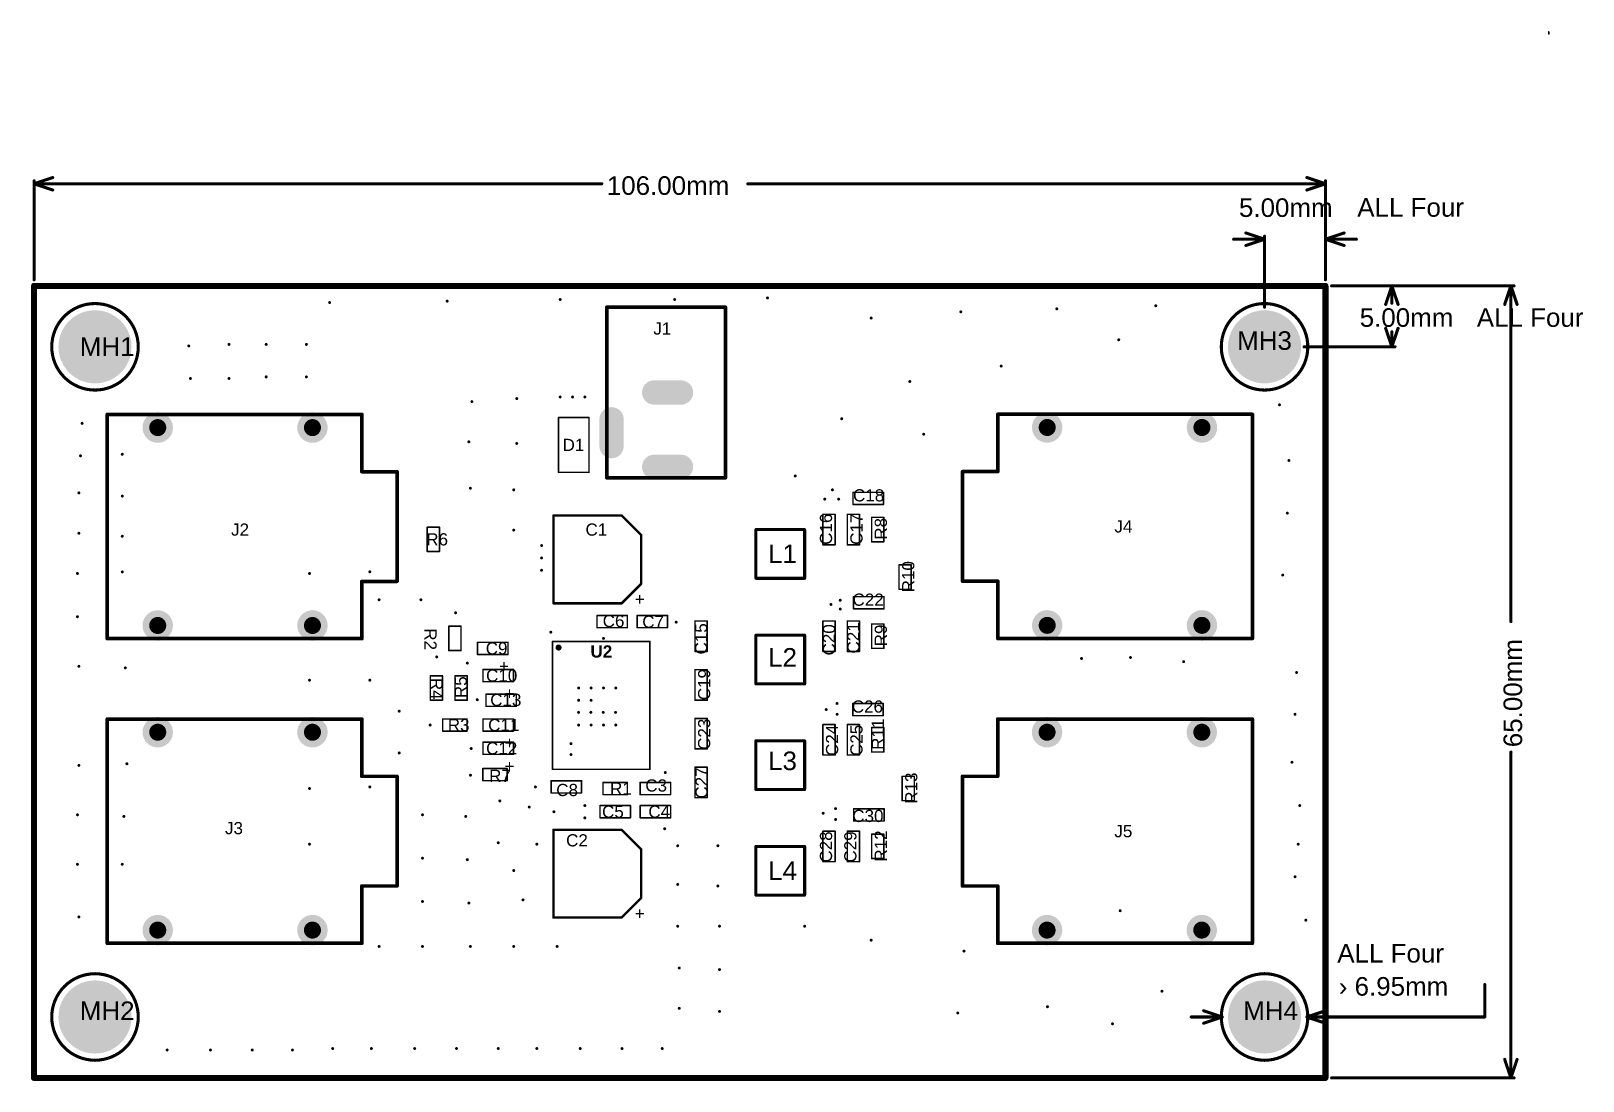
# Model space of a CAD drawing. Header units: inches. Extents: x 0 to 127, y 0 to 86.
import ezdxf

# ---------------------------------------------------------------- set-up
doc = ezdxf.new("R2010")
doc.units = ezdxf.units.IN
for name, color, linetype in [('Mechanical1', 6, 'Continuous'), ('Mechanical4', 56, 'Continuous'), ('Mechanical6', 56, 'Continuous'), ('MultiLayer', 9, 'Continuous'), ('PadHoleLayer', 156, 'Continuous'), ('ViaHoleLayer', 16, 'Continuous')]:
    doc.layers.add(name, color=color, linetype=linetype)
doc.styles.add('Arial', font='', dxfattribs={"height": 0.2})
doc.styles.add('Arial_Bold', font='', dxfattribs={"height": 0.2})
doc.styles.get('Arial').set_extended_font_data('Arial')
doc.styles.get('Arial_Bold').set_extended_font_data('Arial', bold=True)

msp = doc.modelspace()

# ---------------------------------------------------------------- texts
at = {"layer": 'Mechanical1', "style": 'Arial'}
for s, p in [('106.00mm', (47.01, 72.47)), ('5.00mm', (98.9, 70.66)), ('ALL Four', (108.61, 70.68)), ('ALL Four', (118.42, 61.64)), ('ALL Four', (106.97, 9.47)), ('› 6.95mm', (107.09, 6.75))]:
    msp.add_text(s, height=1.524, dxfattribs=at).set_placement(p)
for s, rotation, p in [('5.00mm', 360, (108.81, 61.64)), ('65.00mm', 90, (122.14, 27.14))]:
    msp.add_text(s, height=1.524, rotation=rotation, dxfattribs=at).set_placement(p)

# ---------------------------------------------------------------- blocks, each defined once
blk = doc.blocks.new('TSSOP32_DAP_1')
at = {"layer": 'Mechanical4'}
for points in [[(-3.75, 5.25, 0.125, 0.125, 0), (4.25, 5.25, 0.125, 0.125, 0)], [(-3.75, -5.25, 0.125, 0.125, 0), (-3.75, 5.25, 0.125, 0.125, 0)], [(4.25, -5.25, 0.125, 0.125, 0), (4.25, 5.25, 0.125, 0.125, 0)], [(-3.75, -5.25, 0.125, 0.125, 0), (4.25, -5.25, 0.125, 0.125, 0)]]:
    blk.add_lwpolyline(points, format="xyseb", dxfattribs=at)
for points in [[(-3.78, 5.25, 0.0625, 0.0625, 1), (-3.72, 5.25, 0.0625, 0.0625, 1)], [(-3.78, 5.25, 0.0625, 0.0625, 1), (-3.72, 5.25, 0.0625, 0.0625, 1)], [(4.22, 5.25, 0.0625, 0.0625, 1), (4.28, 5.25, 0.0625, 0.0625, 1)], [(4.22, 5.25, 0.0625, 0.0625, 1), (4.28, 5.25, 0.0625, 0.0625, 1)], [(-3.15, 4.75, 0.3, 0.3, 1), (-3.35, 4.75, 0.3, 0.3, 1)], [(-3.42, 4.75, 0.15, 0.15, 1), (-3.28, 4.75, 0.15, 0.15, 1)], [(-3.22, 4.75, 0.15, 0.15, 1), (-3.08, 4.75, 0.15, 0.15, 1)], [(-3.78, -5.25, 0.0625, 0.0625, 1), (-3.72, -5.25, 0.0625, 0.0625, 1)], [(-3.78, -5.25, 0.0625, 0.0625, 1), (-3.72, -5.25, 0.0625, 0.0625, 1)], [(4.22, -5.25, 0.0625, 0.0625, 1), (4.28, -5.25, 0.0625, 0.0625, 1)], [(4.22, -5.25, 0.0625, 0.0625, 1), (4.28, -5.25, 0.0625, 0.0625, 1)]]:
    blk.add_lwpolyline(points, format="xyseb", close=True, dxfattribs=at)
at = {"layer": 'Mechanical4', "style": 'Arial_Bold'}
blk.add_text('U2', height=1, dxfattribs=at).set_placement((-0.63, 3.93))
blk = doc.blocks.new('RES_0603_2')
at = {"layer": 'Mechanical4'}
for points in [[(-1, 0.5, 0.125, 0.125, 0), (-1, -0.5, 0.125, 0.125, 0)], [(-1, 0.5, 0.125, 0.125, 0), (1, 0.5, 0.125, 0.125, 0)], [(1, 0.5, 0.125, 0.125, 0), (1, -0.5, 0.125, 0.125, 0)], [(-1, -0.5, 0.125, 0.125, 0), (1, -0.5, 0.125, 0.125, 0)]]:
    blk.add_lwpolyline(points, format="xyseb", dxfattribs=at)
for points in [[(-1.03, 0.5, 0.0625, 0.0625, 1), (-0.97, 0.5, 0.0625, 0.0625, 1)], [(-1.03, 0.5, 0.0625, 0.0625, 1), (-0.97, 0.5, 0.0625, 0.0625, 1)], [(0.97, 0.5, 0.0625, 0.0625, 1), (1.03, 0.5, 0.0625, 0.0625, 1)], [(0.97, 0.5, 0.0625, 0.0625, 1), (1.03, 0.5, 0.0625, 0.0625, 1)], [(-1.03, -0.5, 0.0625, 0.0625, 1), (-0.97, -0.5, 0.0625, 0.0625, 1)], [(-1.03, -0.5, 0.0625, 0.0625, 1), (-0.97, -0.5, 0.0625, 0.0625, 1)], [(0.97, -0.5, 0.0625, 0.0625, 1), (1.03, -0.5, 0.0625, 0.0625, 1)], [(0.97, -0.5, 0.0625, 0.0625, 1), (1.03, -0.5, 0.0625, 0.0625, 1)]]:
    blk.add_lwpolyline(points, format="xyseb", close=True, dxfattribs=at)
at = {"layer": 'Mechanical4', "style": 'Arial'}
blk.add_text('R13', height=1, dxfattribs=at).set_placement((-1.25, -0.75))
blk = doc.blocks.new('RES_0603_3')
at = {"layer": 'Mechanical4'}
for points in [[(-1, 0.5, 0.125, 0.125, 0), (-1, -0.5, 0.125, 0.125, 0)], [(-1, 0.5, 0.125, 0.125, 0), (1, 0.5, 0.125, 0.125, 0)], [(1, 0.5, 0.125, 0.125, 0), (1, -0.5, 0.125, 0.125, 0)], [(-1, -0.5, 0.125, 0.125, 0), (1, -0.5, 0.125, 0.125, 0)]]:
    blk.add_lwpolyline(points, format="xyseb", dxfattribs=at)
for points in [[(-1.03, 0.5, 0.0625, 0.0625, 1), (-0.97, 0.5, 0.0625, 0.0625, 1)], [(-1.03, 0.5, 0.0625, 0.0625, 1), (-0.97, 0.5, 0.0625, 0.0625, 1)], [(0.97, 0.5, 0.0625, 0.0625, 1), (1.03, 0.5, 0.0625, 0.0625, 1)], [(0.97, 0.5, 0.0625, 0.0625, 1), (1.03, 0.5, 0.0625, 0.0625, 1)], [(-1.03, -0.5, 0.0625, 0.0625, 1), (-0.97, -0.5, 0.0625, 0.0625, 1)], [(-1.03, -0.5, 0.0625, 0.0625, 1), (-0.97, -0.5, 0.0625, 0.0625, 1)], [(0.97, -0.5, 0.0625, 0.0625, 1), (1.03, -0.5, 0.0625, 0.0625, 1)], [(0.97, -0.5, 0.0625, 0.0625, 1), (1.03, -0.5, 0.0625, 0.0625, 1)]]:
    blk.add_lwpolyline(points, format="xyseb", close=True, dxfattribs=at)
at = {"layer": 'Mechanical4', "style": 'Arial'}
blk.add_text('R12', height=1, dxfattribs=at).set_placement((-1.25, -0.75))
blk = doc.blocks.new('RES_0603_4')
at = {"layer": 'Mechanical4'}
for points in [[(-1, -0.5, 0.125, 0.125, 0), (-1, 0.5, 0.125, 0.125, 0)], [(1, 0.5, 0.125, 0.125, 0), (-1, 0.5, 0.125, 0.125, 0)], [(1, -0.5, 0.125, 0.125, 0), (1, 0.5, 0.125, 0.125, 0)], [(1, -0.5, 0.125, 0.125, 0), (-1, -0.5, 0.125, 0.125, 0)]]:
    blk.add_lwpolyline(points, format="xyseb", dxfattribs=at)
for points in [[(-1.03, 0.5, 0.0625, 0.0625, 1), (-0.97, 0.5, 0.0625, 0.0625, 1)], [(-1.03, 0.5, 0.0625, 0.0625, 1), (-0.97, 0.5, 0.0625, 0.0625, 1)], [(0.97, 0.5, 0.0625, 0.0625, 1), (1.03, 0.5, 0.0625, 0.0625, 1)], [(0.97, 0.5, 0.0625, 0.0625, 1), (1.03, 0.5, 0.0625, 0.0625, 1)], [(-1.03, -0.5, 0.0625, 0.0625, 1), (-0.97, -0.5, 0.0625, 0.0625, 1)], [(-1.03, -0.5, 0.0625, 0.0625, 1), (-0.97, -0.5, 0.0625, 0.0625, 1)], [(0.97, -0.5, 0.0625, 0.0625, 1), (1.03, -0.5, 0.0625, 0.0625, 1)], [(0.97, -0.5, 0.0625, 0.0625, 1), (1.03, -0.5, 0.0625, 0.0625, 1)]]:
    blk.add_lwpolyline(points, format="xyseb", close=True, dxfattribs=at)
at = {"layer": 'Mechanical4', "style": 'Arial'}
blk.add_text('R11', height=1, rotation=-180, dxfattribs=at).set_placement((0.83, 0.5))
blk = doc.blocks.new('RES_0603_5')
at = {"layer": 'Mechanical4'}
for points in [[(-1, 0.5, 0.125, 0.125, 0), (-1, -0.5, 0.125, 0.125, 0)], [(-1, 0.5, 0.125, 0.125, 0), (1, 0.5, 0.125, 0.125, 0)], [(1, 0.5, 0.125, 0.125, 0), (1, -0.5, 0.125, 0.125, 0)], [(-1, -0.5, 0.125, 0.125, 0), (1, -0.5, 0.125, 0.125, 0)]]:
    blk.add_lwpolyline(points, format="xyseb", dxfattribs=at)
for points in [[(-1.03, 0.5, 0.0625, 0.0625, 1), (-0.97, 0.5, 0.0625, 0.0625, 1)], [(-1.03, 0.5, 0.0625, 0.0625, 1), (-0.97, 0.5, 0.0625, 0.0625, 1)], [(0.97, 0.5, 0.0625, 0.0625, 1), (1.03, 0.5, 0.0625, 0.0625, 1)], [(0.97, 0.5, 0.0625, 0.0625, 1), (1.03, 0.5, 0.0625, 0.0625, 1)], [(-1.03, -0.5, 0.0625, 0.0625, 1), (-0.97, -0.5, 0.0625, 0.0625, 1)], [(-1.03, -0.5, 0.0625, 0.0625, 1), (-0.97, -0.5, 0.0625, 0.0625, 1)], [(0.97, -0.5, 0.0625, 0.0625, 1), (1.03, -0.5, 0.0625, 0.0625, 1)], [(0.97, -0.5, 0.0625, 0.0625, 1), (1.03, -0.5, 0.0625, 0.0625, 1)]]:
    blk.add_lwpolyline(points, format="xyseb", close=True, dxfattribs=at)
at = {"layer": 'Mechanical4', "style": 'Arial'}
blk.add_text('R10', height=1, dxfattribs=at).set_placement((-1.25, -0.75))
blk = doc.blocks.new('RES_0603_6')
at = {"layer": 'Mechanical4'}
for points in [[(-1, 0.5, 0.125, 0.125, 0), (-1, -0.5, 0.125, 0.125, 0)], [(-1, 0.5, 0.125, 0.125, 0), (1, 0.5, 0.125, 0.125, 0)], [(1, 0.5, 0.125, 0.125, 0), (1, -0.5, 0.125, 0.125, 0)], [(-1, -0.5, 0.125, 0.125, 0), (1, -0.5, 0.125, 0.125, 0)]]:
    blk.add_lwpolyline(points, format="xyseb", dxfattribs=at)
for points in [[(-1.03, 0.5, 0.0625, 0.0625, 1), (-0.97, 0.5, 0.0625, 0.0625, 1)], [(-1.03, 0.5, 0.0625, 0.0625, 1), (-0.97, 0.5, 0.0625, 0.0625, 1)], [(0.97, 0.5, 0.0625, 0.0625, 1), (1.03, 0.5, 0.0625, 0.0625, 1)], [(0.97, 0.5, 0.0625, 0.0625, 1), (1.03, 0.5, 0.0625, 0.0625, 1)], [(-1.03, -0.5, 0.0625, 0.0625, 1), (-0.97, -0.5, 0.0625, 0.0625, 1)], [(-1.03, -0.5, 0.0625, 0.0625, 1), (-0.97, -0.5, 0.0625, 0.0625, 1)], [(0.97, -0.5, 0.0625, 0.0625, 1), (1.03, -0.5, 0.0625, 0.0625, 1)], [(0.97, -0.5, 0.0625, 0.0625, 1), (1.03, -0.5, 0.0625, 0.0625, 1)]]:
    blk.add_lwpolyline(points, format="xyseb", close=True, dxfattribs=at)
at = {"layer": 'Mechanical4', "style": 'Arial'}
blk.add_text('R9', height=1, dxfattribs=at).set_placement((-0.83, -0.75))
blk = doc.blocks.new('RES_0603_7')
at = {"layer": 'Mechanical4'}
for points in [[(-1, -0.5, 0.125, 0.125, 0), (-1, 0.5, 0.125, 0.125, 0)], [(1, 0.5, 0.125, 0.125, 0), (-1, 0.5, 0.125, 0.125, 0)], [(1, -0.5, 0.125, 0.125, 0), (1, 0.5, 0.125, 0.125, 0)], [(1, -0.5, 0.125, 0.125, 0), (-1, -0.5, 0.125, 0.125, 0)]]:
    blk.add_lwpolyline(points, format="xyseb", dxfattribs=at)
for points in [[(-1.03, 0.5, 0.0625, 0.0625, 1), (-0.97, 0.5, 0.0625, 0.0625, 1)], [(-1.03, 0.5, 0.0625, 0.0625, 1), (-0.97, 0.5, 0.0625, 0.0625, 1)], [(0.97, 0.5, 0.0625, 0.0625, 1), (1.03, 0.5, 0.0625, 0.0625, 1)], [(0.97, 0.5, 0.0625, 0.0625, 1), (1.03, 0.5, 0.0625, 0.0625, 1)], [(-1.03, -0.5, 0.0625, 0.0625, 1), (-0.97, -0.5, 0.0625, 0.0625, 1)], [(-1.03, -0.5, 0.0625, 0.0625, 1), (-0.97, -0.5, 0.0625, 0.0625, 1)], [(0.97, -0.5, 0.0625, 0.0625, 1), (1.03, -0.5, 0.0625, 0.0625, 1)], [(0.97, -0.5, 0.0625, 0.0625, 1), (1.03, -0.5, 0.0625, 0.0625, 1)]]:
    blk.add_lwpolyline(points, format="xyseb", close=True, dxfattribs=at)
at = {"layer": 'Mechanical4', "style": 'Arial'}
blk.add_text('R8', height=1, rotation=-180, dxfattribs=at).set_placement((0.83, 0.75))
blk = doc.blocks.new('RES_0603_8')
at = {"layer": 'Mechanical4'}
for points in [[(-1, 0.5, 0.125, 0.125, 0), (-1, -0.5, 0.125, 0.125, 0)], [(1, 0.5, 0.125, 0.125, 0), (-1, 0.5, 0.125, 0.125, 0)], [(1, 0.5, 0.125, 0.125, 0), (1, -0.5, 0.125, 0.125, 0)], [(1, -0.5, 0.125, 0.125, 0), (-1, -0.5, 0.125, 0.125, 0)]]:
    blk.add_lwpolyline(points, format="xyseb", dxfattribs=at)
for points in [[(-1.03, 0.5, 0.0625, 0.0625, 1), (-0.97, 0.5, 0.0625, 0.0625, 1)], [(-1.03, 0.5, 0.0625, 0.0625, 1), (-0.97, 0.5, 0.0625, 0.0625, 1)], [(0.97, 0.5, 0.0625, 0.0625, 1), (1.03, 0.5, 0.0625, 0.0625, 1)], [(0.97, 0.5, 0.0625, 0.0625, 1), (1.03, 0.5, 0.0625, 0.0625, 1)], [(-1.03, -0.5, 0.0625, 0.0625, 1), (-0.97, -0.5, 0.0625, 0.0625, 1)], [(-1.03, -0.5, 0.0625, 0.0625, 1), (-0.97, -0.5, 0.0625, 0.0625, 1)], [(0.97, -0.5, 0.0625, 0.0625, 1), (1.03, -0.5, 0.0625, 0.0625, 1)], [(0.97, -0.5, 0.0625, 0.0625, 1), (1.03, -0.5, 0.0625, 0.0625, 1)]]:
    blk.add_lwpolyline(points, format="xyseb", close=True, dxfattribs=at)
at = {"layer": 'Mechanical4', "style": 'Arial'}
blk.add_text('R7', height=1, rotation=180, dxfattribs=at).set_placement((0.48, 0.6))
blk = doc.blocks.new('RES_0603_9')
at = {"layer": 'Mechanical4'}
for points in [[(-1, -0.5, 0.125, 0.125, 0), (-1, 0.5, 0.125, 0.125, 0)], [(1, 0.5, 0.125, 0.125, 0), (-1, 0.5, 0.125, 0.125, 0)], [(1, -0.5, 0.125, 0.125, 0), (1, 0.5, 0.125, 0.125, 0)], [(1, -0.5, 0.125, 0.125, 0), (-1, -0.5, 0.125, 0.125, 0)]]:
    blk.add_lwpolyline(points, format="xyseb", dxfattribs=at)
for points in [[(-1.03, 0.5, 0.0625, 0.0625, 1), (-0.97, 0.5, 0.0625, 0.0625, 1)], [(-1.03, 0.5, 0.0625, 0.0625, 1), (-0.97, 0.5, 0.0625, 0.0625, 1)], [(0.97, 0.5, 0.0625, 0.0625, 1), (1.03, 0.5, 0.0625, 0.0625, 1)], [(0.97, 0.5, 0.0625, 0.0625, 1), (1.03, 0.5, 0.0625, 0.0625, 1)], [(-1.03, -0.5, 0.0625, 0.0625, 1), (-0.97, -0.5, 0.0625, 0.0625, 1)], [(-1.03, -0.5, 0.0625, 0.0625, 1), (-0.97, -0.5, 0.0625, 0.0625, 1)], [(0.97, -0.5, 0.0625, 0.0625, 1), (1.03, -0.5, 0.0625, 0.0625, 1)], [(0.97, -0.5, 0.0625, 0.0625, 1), (1.03, -0.5, 0.0625, 0.0625, 1)]]:
    blk.add_lwpolyline(points, format="xyseb", close=True, dxfattribs=at)
at = {"layer": 'Mechanical4', "style": 'Arial'}
blk.add_text('R6', height=1, rotation=90, dxfattribs=at).set_placement((0.5, -0.58))
blk = doc.blocks.new('RES_0603_10')
at = {"layer": 'Mechanical4'}
for points in [[(-1, 0.5, 0.125, 0.125, 0), (-1, -0.5, 0.125, 0.125, 0)], [(-1, 0.5, 0.125, 0.125, 0), (1, 0.5, 0.125, 0.125, 0)], [(1, 0.5, 0.125, 0.125, 0), (1, -0.5, 0.125, 0.125, 0)], [(-1, -0.5, 0.125, 0.125, 0), (1, -0.5, 0.125, 0.125, 0)]]:
    blk.add_lwpolyline(points, format="xyseb", dxfattribs=at)
for points in [[(-1.03, 0.5, 0.0625, 0.0625, 1), (-0.97, 0.5, 0.0625, 0.0625, 1)], [(-1.03, 0.5, 0.0625, 0.0625, 1), (-0.97, 0.5, 0.0625, 0.0625, 1)], [(0.97, 0.5, 0.0625, 0.0625, 1), (1.03, 0.5, 0.0625, 0.0625, 1)], [(0.97, 0.5, 0.0625, 0.0625, 1), (1.03, 0.5, 0.0625, 0.0625, 1)], [(-1.03, -0.5, 0.0625, 0.0625, 1), (-0.97, -0.5, 0.0625, 0.0625, 1)], [(-1.03, -0.5, 0.0625, 0.0625, 1), (-0.97, -0.5, 0.0625, 0.0625, 1)], [(0.97, -0.5, 0.0625, 0.0625, 1), (1.03, -0.5, 0.0625, 0.0625, 1)], [(0.97, -0.5, 0.0625, 0.0625, 1), (1.03, -0.5, 0.0625, 0.0625, 1)]]:
    blk.add_lwpolyline(points, format="xyseb", close=True, dxfattribs=at)
at = {"layer": 'Mechanical4', "style": 'Arial'}
blk.add_text('R5', height=1, dxfattribs=at).set_placement((-0.83, -2.5))
blk = doc.blocks.new('RES_0603_11')
at = {"layer": 'Mechanical4'}
for points in [[(-1, -0.5, 0.125, 0.125, 0), (-1, 0.5, 0.125, 0.125, 0)], [(1, 0.5, 0.125, 0.125, 0), (-1, 0.5, 0.125, 0.125, 0)], [(1, -0.5, 0.125, 0.125, 0), (1, 0.5, 0.125, 0.125, 0)], [(1, -0.5, 0.125, 0.125, 0), (-1, -0.5, 0.125, 0.125, 0)]]:
    blk.add_lwpolyline(points, format="xyseb", dxfattribs=at)
for points in [[(-1.03, 0.5, 0.0625, 0.0625, 1), (-0.97, 0.5, 0.0625, 0.0625, 1)], [(-1.03, 0.5, 0.0625, 0.0625, 1), (-0.97, 0.5, 0.0625, 0.0625, 1)], [(0.97, 0.5, 0.0625, 0.0625, 1), (1.03, 0.5, 0.0625, 0.0625, 1)], [(0.97, 0.5, 0.0625, 0.0625, 1), (1.03, 0.5, 0.0625, 0.0625, 1)], [(-1.03, -0.5, 0.0625, 0.0625, 1), (-0.97, -0.5, 0.0625, 0.0625, 1)], [(-1.03, -0.5, 0.0625, 0.0625, 1), (-0.97, -0.5, 0.0625, 0.0625, 1)], [(0.97, -0.5, 0.0625, 0.0625, 1), (1.03, -0.5, 0.0625, 0.0625, 1)], [(0.97, -0.5, 0.0625, 0.0625, 1), (1.03, -0.5, 0.0625, 0.0625, 1)]]:
    blk.add_lwpolyline(points, format="xyseb", close=True, dxfattribs=at)
at = {"layer": 'Mechanical4', "style": 'Arial'}
blk.add_text('R4', height=1, dxfattribs=at).set_placement((-0.83, -2.5))
blk = doc.blocks.new('RES_0603_12')
at = {"layer": 'Mechanical4'}
for points in [[(-1, -0.5, 0.125, 0.125, 0), (-1, 0.5, 0.125, 0.125, 0)], [(-1, 0.5, 0.125, 0.125, 0), (1, 0.5, 0.125, 0.125, 0)], [(1, -0.5, 0.125, 0.125, 0), (1, 0.5, 0.125, 0.125, 0)], [(-1, -0.5, 0.125, 0.125, 0), (1, -0.5, 0.125, 0.125, 0)]]:
    blk.add_lwpolyline(points, format="xyseb", dxfattribs=at)
for points in [[(-1.03, 0.5, 0.0625, 0.0625, 1), (-0.97, 0.5, 0.0625, 0.0625, 1)], [(-1.03, 0.5, 0.0625, 0.0625, 1), (-0.97, 0.5, 0.0625, 0.0625, 1)], [(0.97, 0.5, 0.0625, 0.0625, 1), (1.03, 0.5, 0.0625, 0.0625, 1)], [(0.97, 0.5, 0.0625, 0.0625, 1), (1.03, 0.5, 0.0625, 0.0625, 1)], [(-1.03, -0.5, 0.0625, 0.0625, 1), (-0.97, -0.5, 0.0625, 0.0625, 1)], [(-1.03, -0.5, 0.0625, 0.0625, 1), (-0.97, -0.5, 0.0625, 0.0625, 1)], [(0.97, -0.5, 0.0625, 0.0625, 1), (1.03, -0.5, 0.0625, 0.0625, 1)], [(0.97, -0.5, 0.0625, 0.0625, 1), (1.03, -0.5, 0.0625, 0.0625, 1)]]:
    blk.add_lwpolyline(points, format="xyseb", close=True, dxfattribs=at)
at = {"layer": 'Mechanical4', "style": 'Arial'}
blk.add_text('R3', height=1, rotation=360, dxfattribs=at).set_placement((-0.58, -0.5))
blk = doc.blocks.new('RES_0603_13')
at = {"layer": 'Mechanical4'}
for points in [[(-1, -0.5, 0.125, 0.125, 0), (-1, 0.5, 0.125, 0.125, 0)], [(1, 0.5, 0.125, 0.125, 0), (-1, 0.5, 0.125, 0.125, 0)], [(1, -0.5, 0.125, 0.125, 0), (1, 0.5, 0.125, 0.125, 0)], [(1, -0.5, 0.125, 0.125, 0), (-1, -0.5, 0.125, 0.125, 0)]]:
    blk.add_lwpolyline(points, format="xyseb", dxfattribs=at)
for points in [[(-1.03, 0.5, 0.0625, 0.0625, 1), (-0.97, 0.5, 0.0625, 0.0625, 1)], [(-1.03, 0.5, 0.0625, 0.0625, 1), (-0.97, 0.5, 0.0625, 0.0625, 1)], [(0.97, 0.5, 0.0625, 0.0625, 1), (1.03, 0.5, 0.0625, 0.0625, 1)], [(0.97, 0.5, 0.0625, 0.0625, 1), (1.03, 0.5, 0.0625, 0.0625, 1)], [(-1.03, -0.5, 0.0625, 0.0625, 1), (-0.97, -0.5, 0.0625, 0.0625, 1)], [(-1.03, -0.5, 0.0625, 0.0625, 1), (-0.97, -0.5, 0.0625, 0.0625, 1)], [(0.97, -0.5, 0.0625, 0.0625, 1), (1.03, -0.5, 0.0625, 0.0625, 1)], [(0.97, -0.5, 0.0625, 0.0625, 1), (1.03, -0.5, 0.0625, 0.0625, 1)]]:
    blk.add_lwpolyline(points, format="xyseb", close=True, dxfattribs=at)
at = {"layer": 'Mechanical4', "style": 'Arial'}
blk.add_text('R2', height=1, dxfattribs=at).set_placement((-0.83, -2.5))
blk = doc.blocks.new('RES_0603_14')
at = {"layer": 'Mechanical4'}
for points in [[(-1, -0.5, 0.125, 0.125, 0), (-1, 0.5, 0.125, 0.125, 0)], [(-1, 0.5, 0.125, 0.125, 0), (1, 0.5, 0.125, 0.125, 0)], [(1, -0.5, 0.125, 0.125, 0), (1, 0.5, 0.125, 0.125, 0)], [(-1, -0.5, 0.125, 0.125, 0), (1, -0.5, 0.125, 0.125, 0)]]:
    blk.add_lwpolyline(points, format="xyseb", dxfattribs=at)
for points in [[(-1.03, 0.5, 0.0625, 0.0625, 1), (-0.97, 0.5, 0.0625, 0.0625, 1)], [(-1.03, 0.5, 0.0625, 0.0625, 1), (-0.97, 0.5, 0.0625, 0.0625, 1)], [(0.97, 0.5, 0.0625, 0.0625, 1), (1.03, 0.5, 0.0625, 0.0625, 1)], [(0.97, 0.5, 0.0625, 0.0625, 1), (1.03, 0.5, 0.0625, 0.0625, 1)], [(-1.03, -0.5, 0.0625, 0.0625, 1), (-0.97, -0.5, 0.0625, 0.0625, 1)], [(-1.03, -0.5, 0.0625, 0.0625, 1), (-0.97, -0.5, 0.0625, 0.0625, 1)], [(0.97, -0.5, 0.0625, 0.0625, 1), (1.03, -0.5, 0.0625, 0.0625, 1)], [(0.97, -0.5, 0.0625, 0.0625, 1), (1.03, -0.5, 0.0625, 0.0625, 1)]]:
    blk.add_lwpolyline(points, format="xyseb", close=True, dxfattribs=at)
at = {"layer": 'Mechanical4', "style": 'Arial'}
blk.add_text('R1', height=1, rotation=360, dxfattribs=at).set_placement((-0.42, -0.5))
blk = doc.blocks.new('MH_M3_15')
at = {"layer": 'MultiLayer'}
h = blk.add_hatch(color=9, dxfattribs=at)
edge = h.paths.add_edge_path()
edge.add_arc((0, 0), 3, 0, 360)
at = {"layer": 'PadHoleLayer'}
h = blk.add_hatch(color=156, dxfattribs=at)
edge = h.paths.add_edge_path()
edge.add_arc((0, 0), 1.6, 0, 360)
at = {"layer": 'Mechanical4'}
for points in [[(3.55, 0, 0.254, 0.254, 1), (-3.55, 0, 0.254, 0.254, 1)], [(-3.62, 0, 0.127, 0.127, 1), (-3.49, 0, 0.127, 0.127, 1)], [(3.49, 0, 0.127, 0.127, 1), (3.62, 0, 0.127, 0.127, 1)]]:
    blk.add_lwpolyline(points, format="xyseb", close=True, dxfattribs=at)
at = {"layer": 'Mechanical4', "style": 'Arial'}
blk.add_text('MH4', height=1.524, rotation=270, dxfattribs=at).set_placement((-0.25, 1.75))
blk = doc.blocks.new('MH_M3_16')
at = {"layer": 'MultiLayer'}
h = blk.add_hatch(color=9, dxfattribs=at)
edge = h.paths.add_edge_path()
edge.add_arc((0, 0), 3, 0, 360)
at = {"layer": 'PadHoleLayer'}
h = blk.add_hatch(color=156, dxfattribs=at)
edge = h.paths.add_edge_path()
edge.add_arc((0, 0), 1.6, 0, 360)
at = {"layer": 'Mechanical4'}
for points in [[(3.55, 0, 0.254, 0.254, 1), (-3.55, 0, 0.254, 0.254, 1)], [(-3.62, 0, 0.127, 0.127, 1), (-3.49, 0, 0.127, 0.127, 1)], [(3.49, 0, 0.127, 0.127, 1), (3.62, 0, 0.127, 0.127, 1)]]:
    blk.add_lwpolyline(points, format="xyseb", close=True, dxfattribs=at)
at = {"layer": 'Mechanical4', "style": 'Arial'}
blk.add_text('MH3', height=1.524, rotation=270, dxfattribs=at).set_placement((-0.25, 2.25))
blk = doc.blocks.new('MH_M3_17')
at = {"layer": 'MultiLayer'}
h = blk.add_hatch(color=9, dxfattribs=at)
edge = h.paths.add_edge_path()
edge.add_arc((0, 0), 3, 0, 360)
at = {"layer": 'PadHoleLayer'}
h = blk.add_hatch(color=156, dxfattribs=at)
edge = h.paths.add_edge_path()
edge.add_arc((0, 0), 1.6, 0, 360)
at = {"layer": 'Mechanical4'}
for points in [[(3.55, 0, 0.254, 0.254, 1), (-3.55, 0, 0.254, 0.254, 1)], [(-3.62, 0, 0.127, 0.127, 1), (-3.49, 0, 0.127, 0.127, 1)], [(3.49, 0, 0.127, 0.127, 1), (3.62, 0, 0.127, 0.127, 1)]]:
    blk.add_lwpolyline(points, format="xyseb", close=True, dxfattribs=at)
at = {"layer": 'Mechanical4', "style": 'Arial'}
blk.add_text('MH2', height=1.524, rotation=270, dxfattribs=at).set_placement((-0.25, 1.25))
blk = doc.blocks.new('MH_M3_18')
at = {"layer": 'MultiLayer'}
h = blk.add_hatch(color=9, dxfattribs=at)
edge = h.paths.add_edge_path()
edge.add_arc((0, 0), 3, 0, 360)
at = {"layer": 'PadHoleLayer'}
h = blk.add_hatch(color=156, dxfattribs=at)
edge = h.paths.add_edge_path()
edge.add_arc((0, 0), 1.6, 0, 360)
at = {"layer": 'Mechanical4'}
for points in [[(3.55, 0, 0.254, 0.254, 1), (-3.55, 0, 0.254, 0.254, 1)], [(-3.62, 0, 0.127, 0.127, 1), (-3.49, 0, 0.127, 0.127, 1)], [(3.49, 0, 0.127, 0.127, 1), (3.62, 0, 0.127, 0.127, 1)]]:
    blk.add_lwpolyline(points, format="xyseb", close=True, dxfattribs=at)
at = {"layer": 'Mechanical4', "style": 'Arial'}
blk.add_text('MH1', height=1.524, rotation=270, dxfattribs=at).set_placement((-0.75, 1.25))
blk = doc.blocks.new('ASPI_4030S_19')
at = {"layer": 'Mechanical4'}
for points in [[(-2, -2, 0.25, 0.25, 0), (-2, 2, 0.25, 0.25, 0)], [(-2, 2, 0.25, 0.25, 0), (2, 2, 0.25, 0.25, 0)], [(2, -2, 0.25, 0.25, 0), (2, 2, 0.25, 0.25, 0)], [(-2, -2, 0.25, 0.25, 0), (2, -2, 0.25, 0.25, 0)]]:
    blk.add_lwpolyline(points, format="xyseb", dxfattribs=at)
for points in [[(-2.06, 2, 0.125, 0.125, 1), (-1.94, 2, 0.125, 0.125, 1)], [(-2.06, 2, 0.125, 0.125, 1), (-1.94, 2, 0.125, 0.125, 1)], [(1.94, 2, 0.125, 0.125, 1), (2.06, 2, 0.125, 0.125, 1)], [(1.94, 2, 0.125, 0.125, 1), (2.06, 2, 0.125, 0.125, 1)], [(-2.06, -2, 0.125, 0.125, 1), (-1.94, -2, 0.125, 0.125, 1)], [(-2.06, -2, 0.125, 0.125, 1), (-1.94, -2, 0.125, 0.125, 1)], [(1.94, -2, 0.125, 0.125, 1), (2.06, -2, 0.125, 0.125, 1)], [(1.94, -2, 0.125, 0.125, 1), (2.06, -2, 0.125, 0.125, 1)]]:
    blk.add_lwpolyline(points, format="xyseb", close=True, dxfattribs=at)
at = {"layer": 'Mechanical4', "style": 'Arial'}
blk.add_text('L4', height=1.524, dxfattribs=at).set_placement((-1, -0.75))
blk = doc.blocks.new('ASPI_4030S_20')
at = {"layer": 'Mechanical4'}
for points in [[(-2, 2, 0.25, 0.25, 0), (2, 2, 0.25, 0.25, 0)], [(-2, -2, 0.25, 0.25, 0), (-2, 2, 0.25, 0.25, 0)], [(2, -2, 0.25, 0.25, 0), (2, 2, 0.25, 0.25, 0)], [(-2, -2, 0.25, 0.25, 0), (2, -2, 0.25, 0.25, 0)]]:
    blk.add_lwpolyline(points, format="xyseb", dxfattribs=at)
for points in [[(-2.06, 2, 0.125, 0.125, 1), (-1.94, 2, 0.125, 0.125, 1)], [(-2.06, 2, 0.125, 0.125, 1), (-1.94, 2, 0.125, 0.125, 1)], [(1.94, 2, 0.125, 0.125, 1), (2.06, 2, 0.125, 0.125, 1)], [(1.94, 2, 0.125, 0.125, 1), (2.06, 2, 0.125, 0.125, 1)], [(-2.06, -2, 0.125, 0.125, 1), (-1.94, -2, 0.125, 0.125, 1)], [(-2.06, -2, 0.125, 0.125, 1), (-1.94, -2, 0.125, 0.125, 1)], [(1.94, -2, 0.125, 0.125, 1), (2.06, -2, 0.125, 0.125, 1)], [(1.94, -2, 0.125, 0.125, 1), (2.06, -2, 0.125, 0.125, 1)]]:
    blk.add_lwpolyline(points, format="xyseb", close=True, dxfattribs=at)
at = {"layer": 'Mechanical4', "style": 'Arial'}
blk.add_text('L3', height=1.524, dxfattribs=at).set_placement((-1, -0.41))
blk = doc.blocks.new('ASPI_4030S_21')
at = {"layer": 'Mechanical4'}
for points in [[(-2, -2, 0.25, 0.25, 0), (-2, 2, 0.25, 0.25, 0)], [(-2, 2, 0.25, 0.25, 0), (2, 2, 0.25, 0.25, 0)], [(2, -2, 0.25, 0.25, 0), (2, 2, 0.25, 0.25, 0)], [(-2, -2, 0.25, 0.25, 0), (2, -2, 0.25, 0.25, 0)]]:
    blk.add_lwpolyline(points, format="xyseb", dxfattribs=at)
for points in [[(-2.06, 2, 0.125, 0.125, 1), (-1.94, 2, 0.125, 0.125, 1)], [(-2.06, 2, 0.125, 0.125, 1), (-1.94, 2, 0.125, 0.125, 1)], [(1.94, 2, 0.125, 0.125, 1), (2.06, 2, 0.125, 0.125, 1)], [(1.94, 2, 0.125, 0.125, 1), (2.06, 2, 0.125, 0.125, 1)], [(-2.06, -2, 0.125, 0.125, 1), (-1.94, -2, 0.125, 0.125, 1)], [(-2.06, -2, 0.125, 0.125, 1), (-1.94, -2, 0.125, 0.125, 1)], [(1.94, -2, 0.125, 0.125, 1), (2.06, -2, 0.125, 0.125, 1)], [(1.94, -2, 0.125, 0.125, 1), (2.06, -2, 0.125, 0.125, 1)]]:
    blk.add_lwpolyline(points, format="xyseb", close=True, dxfattribs=at)
at = {"layer": 'Mechanical4', "style": 'Arial'}
blk.add_text('L2', height=1.524, dxfattribs=at).set_placement((-1, -0.58))
blk = doc.blocks.new('ASPI_4030S_22')
at = {"layer": 'Mechanical4'}
for points in [[(-2, 2, 0.25, 0.25, 0), (2, 2, 0.25, 0.25, 0)], [(-2, -2, 0.25, 0.25, 0), (-2, 2, 0.25, 0.25, 0)], [(2, -2, 0.25, 0.25, 0), (2, 2, 0.25, 0.25, 0)], [(-2, -2, 0.25, 0.25, 0), (2, -2, 0.25, 0.25, 0)]]:
    blk.add_lwpolyline(points, format="xyseb", dxfattribs=at)
for points in [[(-2.06, 2, 0.125, 0.125, 1), (-1.94, 2, 0.125, 0.125, 1)], [(-2.06, 2, 0.125, 0.125, 1), (-1.94, 2, 0.125, 0.125, 1)], [(1.94, 2, 0.125, 0.125, 1), (2.06, 2, 0.125, 0.125, 1)], [(1.94, 2, 0.125, 0.125, 1), (2.06, 2, 0.125, 0.125, 1)], [(-2.06, -2, 0.125, 0.125, 1), (-1.94, -2, 0.125, 0.125, 1)], [(-2.06, -2, 0.125, 0.125, 1), (-1.94, -2, 0.125, 0.125, 1)], [(1.94, -2, 0.125, 0.125, 1), (2.06, -2, 0.125, 0.125, 1)], [(1.94, -2, 0.125, 0.125, 1), (2.06, -2, 0.125, 0.125, 1)]]:
    blk.add_lwpolyline(points, format="xyseb", close=True, dxfattribs=at)
at = {"layer": 'Mechanical4', "style": 'Arial'}
blk.add_text('L1', height=1.524, dxfattribs=at).set_placement((-1, -0.75))
blk = doc.blocks.new('NMJ4HCD2_23')
at = {"layer": 'MultiLayer'}
h = blk.add_hatch(color=9, dxfattribs=at)
edge = h.paths.add_edge_path()
edge.add_arc((-6.35, 8.12), 1.25, 0, 360)
h = blk.add_hatch(color=9, dxfattribs=at)
edge = h.paths.add_edge_path()
edge.add_arc((6.35, 8.12), 1.25, 0, 360)
h = blk.add_hatch(color=9, dxfattribs=at)
edge = h.paths.add_edge_path()
edge.add_arc((-6.35, -8.12), 1.25, 0, 360)
h = blk.add_hatch(color=9, dxfattribs=at)
edge = h.paths.add_edge_path()
edge.add_arc((6.35, -8.12), 1.25, 0, 360)
at = {"layer": 'PadHoleLayer'}
h = blk.add_hatch(color=156, dxfattribs=at)
edge = h.paths.add_edge_path()
edge.add_arc((-6.35, 8.12), 0.7, 0, 360)
h = blk.add_hatch(color=156, dxfattribs=at)
edge = h.paths.add_edge_path()
edge.add_arc((6.35, 8.12), 0.7, 0, 360)
h = blk.add_hatch(color=156, dxfattribs=at)
edge = h.paths.add_edge_path()
edge.add_arc((-6.35, -8.12), 0.7, 0, 360)
h = blk.add_hatch(color=156, dxfattribs=at)
edge = h.paths.add_edge_path()
edge.add_arc((6.35, -8.12), 0.7, 0, 360)
at = {"layer": 'Mechanical4'}
for points in [[(-10.4, 9.2, 0.3, 0.3, 0), (10.5, 9.2, 0.3, 0.3, 0)], [(-10.4, 4.5, 0.3, 0.3, 0), (-10.4, 9.2, 0.3, 0.3, 0)], [(10.5, -9.2, 0.3, 0.3, 0), (10.5, 9.2, 0.3, 0.3, 0)], [(-13.3, -4.5, 0.3, 0.3, 0), (-13.3, 4.5, 0.3, 0.3, 0)], [(-13.3, 4.5, 0.3, 0.3, 0), (-10.5, 4.5, 0.3, 0.3, 0)], [(-10.5, 4.5, 0.3, 0.3, 0), (-10.4, 4.5, 0.3, 0.3, 0)], [(-13.3, -4.5, 0.3, 0.3, 0), (-10.4, -4.5, 0.3, 0.3, 0)], [(-10.4, -9.2, 0.3, 0.3, 0), (-10.4, -4.5, 0.3, 0.3, 0)], [(-10.4, -9.2, 0.3, 0.3, 0), (10.5, -9.2, 0.3, 0.3, 0)]]:
    blk.add_lwpolyline(points, format="xyseb", dxfattribs=at)
for points in [[(-10.48, 9.2, 0.15, 0.15, 1), (-10.33, 9.2, 0.15, 0.15, 1)], [(-10.48, 9.2, 0.15, 0.15, 1), (-10.33, 9.2, 0.15, 0.15, 1)], [(10.43, 9.2, 0.15, 0.15, 1), (10.57, 9.2, 0.15, 0.15, 1)], [(10.43, 9.2, 0.15, 0.15, 1), (10.57, 9.2, 0.15, 0.15, 1)], [(-13.37, 4.5, 0.15, 0.15, 1), (-13.23, 4.5, 0.15, 0.15, 1)], [(-13.37, 4.5, 0.15, 0.15, 1), (-13.23, 4.5, 0.15, 0.15, 1)], [(-10.58, 4.5, 0.15, 0.15, 1), (-10.43, 4.5, 0.15, 0.15, 1)], [(-10.58, 4.5, 0.15, 0.15, 1), (-10.43, 4.5, 0.15, 0.15, 1)], [(-10.48, 4.5, 0.15, 0.15, 1), (-10.33, 4.5, 0.15, 0.15, 1)], [(-10.48, 4.5, 0.15, 0.15, 1), (-10.33, 4.5, 0.15, 0.15, 1)], [(-13.37, -4.5, 0.15, 0.15, 1), (-13.23, -4.5, 0.15, 0.15, 1)], [(-13.37, -4.5, 0.15, 0.15, 1), (-13.23, -4.5, 0.15, 0.15, 1)], [(-10.48, -4.5, 0.15, 0.15, 1), (-10.33, -4.5, 0.15, 0.15, 1)], [(-10.48, -4.5, 0.15, 0.15, 1), (-10.33, -4.5, 0.15, 0.15, 1)], [(-10.48, -9.2, 0.15, 0.15, 1), (-10.33, -9.2, 0.15, 0.15, 1)], [(-10.48, -9.2, 0.15, 0.15, 1), (-10.33, -9.2, 0.15, 0.15, 1)], [(10.43, -9.2, 0.15, 0.15, 1), (10.57, -9.2, 0.15, 0.15, 1)], [(10.43, -9.2, 0.15, 0.15, 1), (10.57, -9.2, 0.15, 0.15, 1)]]:
    blk.add_lwpolyline(points, format="xyseb", close=True, dxfattribs=at)
at = {"layer": 'Mechanical4', "style": 'Arial'}
blk.add_text('J5', height=1, rotation=360, dxfattribs=at).set_placement((-0.83, -0.5))
blk = doc.blocks.new('NMJ4HCD2_24')
at = {"layer": 'MultiLayer'}
h = blk.add_hatch(color=9, dxfattribs=at)
edge = h.paths.add_edge_path()
edge.add_arc((-6.35, 8.12), 1.25, 0, 360)
h = blk.add_hatch(color=9, dxfattribs=at)
edge = h.paths.add_edge_path()
edge.add_arc((6.35, 8.12), 1.25, 0, 360)
h = blk.add_hatch(color=9, dxfattribs=at)
edge = h.paths.add_edge_path()
edge.add_arc((-6.35, -8.12), 1.25, 0, 360)
h = blk.add_hatch(color=9, dxfattribs=at)
edge = h.paths.add_edge_path()
edge.add_arc((6.35, -8.12), 1.25, 0, 360)
at = {"layer": 'PadHoleLayer'}
h = blk.add_hatch(color=156, dxfattribs=at)
edge = h.paths.add_edge_path()
edge.add_arc((-6.35, 8.12), 0.7, 0, 360)
h = blk.add_hatch(color=156, dxfattribs=at)
edge = h.paths.add_edge_path()
edge.add_arc((6.35, 8.12), 0.7, 0, 360)
h = blk.add_hatch(color=156, dxfattribs=at)
edge = h.paths.add_edge_path()
edge.add_arc((-6.35, -8.12), 0.7, 0, 360)
h = blk.add_hatch(color=156, dxfattribs=at)
edge = h.paths.add_edge_path()
edge.add_arc((6.35, -8.12), 0.7, 0, 360)
at = {"layer": 'Mechanical4'}
for points in [[(-10.4, 4.5, 0.3, 0.3, 0), (-10.4, 9.2, 0.3, 0.3, 0)], [(-10.4, 9.2, 0.3, 0.3, 0), (10.5, 9.2, 0.3, 0.3, 0)], [(10.5, -9.2, 0.3, 0.3, 0), (10.5, 9.2, 0.3, 0.3, 0)], [(-13.3, 4.5, 0.3, 0.3, 0), (-10.5, 4.5, 0.3, 0.3, 0)], [(-13.3, -4.5, 0.3, 0.3, 0), (-13.3, 4.5, 0.3, 0.3, 0)], [(-10.5, 4.5, 0.3, 0.3, 0), (-10.4, 4.5, 0.3, 0.3, 0)], [(-13.3, -4.5, 0.3, 0.3, 0), (-10.4, -4.5, 0.3, 0.3, 0)], [(-10.4, -9.2, 0.3, 0.3, 0), (-10.4, -4.5, 0.3, 0.3, 0)], [(-10.4, -9.2, 0.3, 0.3, 0), (10.5, -9.2, 0.3, 0.3, 0)]]:
    blk.add_lwpolyline(points, format="xyseb", dxfattribs=at)
for points in [[(-10.48, 9.2, 0.15, 0.15, 1), (-10.33, 9.2, 0.15, 0.15, 1)], [(-10.48, 9.2, 0.15, 0.15, 1), (-10.33, 9.2, 0.15, 0.15, 1)], [(10.43, 9.2, 0.15, 0.15, 1), (10.57, 9.2, 0.15, 0.15, 1)], [(10.43, 9.2, 0.15, 0.15, 1), (10.57, 9.2, 0.15, 0.15, 1)], [(-13.37, 4.5, 0.15, 0.15, 1), (-13.23, 4.5, 0.15, 0.15, 1)], [(-13.37, 4.5, 0.15, 0.15, 1), (-13.23, 4.5, 0.15, 0.15, 1)], [(-10.58, 4.5, 0.15, 0.15, 1), (-10.43, 4.5, 0.15, 0.15, 1)], [(-10.58, 4.5, 0.15, 0.15, 1), (-10.43, 4.5, 0.15, 0.15, 1)], [(-10.48, 4.5, 0.15, 0.15, 1), (-10.33, 4.5, 0.15, 0.15, 1)], [(-10.48, 4.5, 0.15, 0.15, 1), (-10.33, 4.5, 0.15, 0.15, 1)], [(-13.37, -4.5, 0.15, 0.15, 1), (-13.23, -4.5, 0.15, 0.15, 1)], [(-13.37, -4.5, 0.15, 0.15, 1), (-13.23, -4.5, 0.15, 0.15, 1)], [(-10.48, -4.5, 0.15, 0.15, 1), (-10.33, -4.5, 0.15, 0.15, 1)], [(-10.48, -4.5, 0.15, 0.15, 1), (-10.33, -4.5, 0.15, 0.15, 1)], [(-10.48, -9.2, 0.15, 0.15, 1), (-10.33, -9.2, 0.15, 0.15, 1)], [(-10.48, -9.2, 0.15, 0.15, 1), (-10.33, -9.2, 0.15, 0.15, 1)], [(10.43, -9.2, 0.15, 0.15, 1), (10.57, -9.2, 0.15, 0.15, 1)], [(10.43, -9.2, 0.15, 0.15, 1), (10.57, -9.2, 0.15, 0.15, 1)]]:
    blk.add_lwpolyline(points, format="xyseb", close=True, dxfattribs=at)
at = {"layer": 'Mechanical4', "style": 'Arial'}
blk.add_text('J4', height=1, rotation=360, dxfattribs=at).set_placement((-0.83, -0.5))
blk = doc.blocks.new('NMJ4HCD2_25')
at = {"layer": 'MultiLayer'}
h = blk.add_hatch(color=9, dxfattribs=at)
edge = h.paths.add_edge_path()
edge.add_arc((-6.35, 8.12), 1.25, 0, 360)
h = blk.add_hatch(color=9, dxfattribs=at)
edge = h.paths.add_edge_path()
edge.add_arc((6.35, 8.12), 1.25, 0, 360)
h = blk.add_hatch(color=9, dxfattribs=at)
edge = h.paths.add_edge_path()
edge.add_arc((-6.35, -8.12), 1.25, 0, 360)
h = blk.add_hatch(color=9, dxfattribs=at)
edge = h.paths.add_edge_path()
edge.add_arc((6.35, -8.12), 1.25, 0, 360)
at = {"layer": 'PadHoleLayer'}
h = blk.add_hatch(color=156, dxfattribs=at)
edge = h.paths.add_edge_path()
edge.add_arc((-6.35, 8.12), 0.7, 0, 360)
h = blk.add_hatch(color=156, dxfattribs=at)
edge = h.paths.add_edge_path()
edge.add_arc((6.35, 8.12), 0.7, 0, 360)
h = blk.add_hatch(color=156, dxfattribs=at)
edge = h.paths.add_edge_path()
edge.add_arc((-6.35, -8.12), 0.7, 0, 360)
h = blk.add_hatch(color=156, dxfattribs=at)
edge = h.paths.add_edge_path()
edge.add_arc((6.35, -8.12), 0.7, 0, 360)
at = {"layer": 'Mechanical4'}
for points in [[(-10.4, 9.2, 0.3, 0.3, 0), (-10.4, 4.5, 0.3, 0.3, 0)], [(10.5, 9.2, 0.3, 0.3, 0), (-10.4, 9.2, 0.3, 0.3, 0)], [(10.5, 9.2, 0.3, 0.3, 0), (10.5, -9.2, 0.3, 0.3, 0)], [(-10.5, 4.5, 0.3, 0.3, 0), (-13.3, 4.5, 0.3, 0.3, 0)], [(-13.3, 4.5, 0.3, 0.3, 0), (-13.3, -4.5, 0.3, 0.3, 0)], [(-10.4, 4.5, 0.3, 0.3, 0), (-10.5, 4.5, 0.3, 0.3, 0)], [(-10.4, -4.5, 0.3, 0.3, 0), (-13.3, -4.5, 0.3, 0.3, 0)], [(-10.4, -4.5, 0.3, 0.3, 0), (-10.4, -9.2, 0.3, 0.3, 0)], [(10.5, -9.2, 0.3, 0.3, 0), (-10.4, -9.2, 0.3, 0.3, 0)]]:
    blk.add_lwpolyline(points, format="xyseb", dxfattribs=at)
for points in [[(-10.48, 9.2, 0.15, 0.15, 1), (-10.33, 9.2, 0.15, 0.15, 1)], [(-10.48, 9.2, 0.15, 0.15, 1), (-10.33, 9.2, 0.15, 0.15, 1)], [(10.43, 9.2, 0.15, 0.15, 1), (10.57, 9.2, 0.15, 0.15, 1)], [(10.43, 9.2, 0.15, 0.15, 1), (10.57, 9.2, 0.15, 0.15, 1)], [(-13.37, 4.5, 0.15, 0.15, 1), (-13.23, 4.5, 0.15, 0.15, 1)], [(-13.37, 4.5, 0.15, 0.15, 1), (-13.23, 4.5, 0.15, 0.15, 1)], [(-10.58, 4.5, 0.15, 0.15, 1), (-10.43, 4.5, 0.15, 0.15, 1)], [(-10.58, 4.5, 0.15, 0.15, 1), (-10.43, 4.5, 0.15, 0.15, 1)], [(-10.48, 4.5, 0.15, 0.15, 1), (-10.33, 4.5, 0.15, 0.15, 1)], [(-10.48, 4.5, 0.15, 0.15, 1), (-10.33, 4.5, 0.15, 0.15, 1)], [(-13.37, -4.5, 0.15, 0.15, 1), (-13.23, -4.5, 0.15, 0.15, 1)], [(-13.37, -4.5, 0.15, 0.15, 1), (-13.23, -4.5, 0.15, 0.15, 1)], [(-10.48, -4.5, 0.15, 0.15, 1), (-10.33, -4.5, 0.15, 0.15, 1)], [(-10.48, -4.5, 0.15, 0.15, 1), (-10.33, -4.5, 0.15, 0.15, 1)], [(-10.48, -9.2, 0.15, 0.15, 1), (-10.33, -9.2, 0.15, 0.15, 1)], [(-10.48, -9.2, 0.15, 0.15, 1), (-10.33, -9.2, 0.15, 0.15, 1)], [(10.43, -9.2, 0.15, 0.15, 1), (10.57, -9.2, 0.15, 0.15, 1)], [(10.43, -9.2, 0.15, 0.15, 1), (10.57, -9.2, 0.15, 0.15, 1)]]:
    blk.add_lwpolyline(points, format="xyseb", close=True, dxfattribs=at)
at = {"layer": 'Mechanical4', "style": 'Arial'}
blk.add_text('J3', height=1, rotation=180, dxfattribs=at).set_placement((0.83, 0.25))
blk = doc.blocks.new('NMJ4HCD2_26')
at = {"layer": 'MultiLayer'}
h = blk.add_hatch(color=9, dxfattribs=at)
edge = h.paths.add_edge_path()
edge.add_arc((-6.35, 8.12), 1.25, 0, 360)
h = blk.add_hatch(color=9, dxfattribs=at)
edge = h.paths.add_edge_path()
edge.add_arc((6.35, 8.12), 1.25, 0, 360)
h = blk.add_hatch(color=9, dxfattribs=at)
edge = h.paths.add_edge_path()
edge.add_arc((-6.35, -8.12), 1.25, 0, 360)
h = blk.add_hatch(color=9, dxfattribs=at)
edge = h.paths.add_edge_path()
edge.add_arc((6.35, -8.12), 1.25, 0, 360)
at = {"layer": 'PadHoleLayer'}
h = blk.add_hatch(color=156, dxfattribs=at)
edge = h.paths.add_edge_path()
edge.add_arc((-6.35, 8.12), 0.7, 0, 360)
h = blk.add_hatch(color=156, dxfattribs=at)
edge = h.paths.add_edge_path()
edge.add_arc((6.35, 8.12), 0.7, 0, 360)
h = blk.add_hatch(color=156, dxfattribs=at)
edge = h.paths.add_edge_path()
edge.add_arc((-6.35, -8.12), 0.7, 0, 360)
h = blk.add_hatch(color=156, dxfattribs=at)
edge = h.paths.add_edge_path()
edge.add_arc((6.35, -8.12), 0.7, 0, 360)
at = {"layer": 'Mechanical4'}
for points in [[(-10.4, 9.2, 0.3, 0.3, 0), (-10.4, 4.5, 0.3, 0.3, 0)], [(10.5, 9.2, 0.3, 0.3, 0), (-10.4, 9.2, 0.3, 0.3, 0)], [(10.5, 9.2, 0.3, 0.3, 0), (10.5, -9.2, 0.3, 0.3, 0)], [(-10.5, 4.5, 0.3, 0.3, 0), (-13.3, 4.5, 0.3, 0.3, 0)], [(-13.3, 4.5, 0.3, 0.3, 0), (-13.3, -4.5, 0.3, 0.3, 0)], [(-10.4, 4.5, 0.3, 0.3, 0), (-10.5, 4.5, 0.3, 0.3, 0)], [(-10.4, -4.5, 0.3, 0.3, 0), (-13.3, -4.5, 0.3, 0.3, 0)], [(-10.4, -4.5, 0.3, 0.3, 0), (-10.4, -9.2, 0.3, 0.3, 0)], [(10.5, -9.2, 0.3, 0.3, 0), (-10.4, -9.2, 0.3, 0.3, 0)]]:
    blk.add_lwpolyline(points, format="xyseb", dxfattribs=at)
for points in [[(-10.48, 9.2, 0.15, 0.15, 1), (-10.33, 9.2, 0.15, 0.15, 1)], [(-10.48, 9.2, 0.15, 0.15, 1), (-10.33, 9.2, 0.15, 0.15, 1)], [(10.43, 9.2, 0.15, 0.15, 1), (10.57, 9.2, 0.15, 0.15, 1)], [(10.43, 9.2, 0.15, 0.15, 1), (10.57, 9.2, 0.15, 0.15, 1)], [(-13.37, 4.5, 0.15, 0.15, 1), (-13.23, 4.5, 0.15, 0.15, 1)], [(-13.37, 4.5, 0.15, 0.15, 1), (-13.23, 4.5, 0.15, 0.15, 1)], [(-10.58, 4.5, 0.15, 0.15, 1), (-10.43, 4.5, 0.15, 0.15, 1)], [(-10.58, 4.5, 0.15, 0.15, 1), (-10.43, 4.5, 0.15, 0.15, 1)], [(-10.48, 4.5, 0.15, 0.15, 1), (-10.33, 4.5, 0.15, 0.15, 1)], [(-10.48, 4.5, 0.15, 0.15, 1), (-10.33, 4.5, 0.15, 0.15, 1)], [(-13.37, -4.5, 0.15, 0.15, 1), (-13.23, -4.5, 0.15, 0.15, 1)], [(-13.37, -4.5, 0.15, 0.15, 1), (-13.23, -4.5, 0.15, 0.15, 1)], [(-10.48, -4.5, 0.15, 0.15, 1), (-10.33, -4.5, 0.15, 0.15, 1)], [(-10.48, -4.5, 0.15, 0.15, 1), (-10.33, -4.5, 0.15, 0.15, 1)], [(-10.48, -9.2, 0.15, 0.15, 1), (-10.33, -9.2, 0.15, 0.15, 1)], [(-10.48, -9.2, 0.15, 0.15, 1), (-10.33, -9.2, 0.15, 0.15, 1)], [(10.43, -9.2, 0.15, 0.15, 1), (10.57, -9.2, 0.15, 0.15, 1)], [(10.43, -9.2, 0.15, 0.15, 1), (10.57, -9.2, 0.15, 0.15, 1)]]:
    blk.add_lwpolyline(points, format="xyseb", close=True, dxfattribs=at)
at = {"layer": 'Mechanical4', "style": 'Arial'}
blk.add_text('J2', height=1, rotation=180, dxfattribs=at).set_placement((0.33, 0.75))
blk = doc.blocks.new('CON_SOCJ_2155_27')
at = {"layer": 'MultiLayer'}
h = blk.add_hatch(color=9, dxfattribs=at)
edge = h.paths.add_edge_path()
edge.add_arc((-1.1, 6.1), 1, 90, 270)
edge.add_line((-1.1, 5.1), (1.1, 5.1))
edge.add_arc((1.1, 6.1), 1, 270, 450)
edge.add_line((1.1, 7.1), (-1.1, 7.1))
h = blk.add_hatch(color=9, dxfattribs=at)
edge = h.paths.add_edge_path()
edge.add_arc((4.6, 2.2), 1, 180, 360)
edge.add_line((5.6, 2.2), (5.6, 4.4))
edge.add_arc((4.6, 4.4), 1, 0, 180)
edge.add_line((3.6, 4.4), (3.6, 2.2))
h = blk.add_hatch(color=9, dxfattribs=at)
edge = h.paths.add_edge_path()
edge.add_arc((-1.1, 0), 1, 90, 270)
edge.add_line((-1.1, -1), (1.1, -1))
edge.add_arc((1.1, 0), 1, 270, 450)
edge.add_line((1.1, 1), (-1.1, 1))
at = {"layer": 'PadHoleLayer'}
h = blk.add_hatch(color=156, dxfattribs=at)
edge = h.paths.add_edge_path()
edge.add_arc((-1.1, 6.1), 0.4, 90, 270)
edge.add_line((-1.1, 5.7), (1.1, 5.7))
edge.add_arc((1.1, 6.1), 0.4, 270, 450)
edge.add_line((1.1, 6.5), (-1.1, 6.5))
h = blk.add_hatch(color=156, dxfattribs=at)
edge = h.paths.add_edge_path()
edge.add_arc((4.6, 2.2), 0.4, 180, 360)
edge.add_line((5, 2.2), (5, 4.4))
edge.add_arc((4.6, 4.4), 0.4, 0, 180)
edge.add_line((4.2, 4.4), (4.2, 2.2))
h = blk.add_hatch(color=156, dxfattribs=at)
edge = h.paths.add_edge_path()
edge.add_arc((-1.1, 0), 0.4, 90, 270)
edge.add_line((-1.1, -0.4), (1.1, -0.4))
edge.add_arc((1.1, 0), 0.4, 270, 450)
edge.add_line((1.1, 0.4), (-1.1, 0.4))
at = {"layer": 'Mechanical4'}
for points in [[(-4.75, 7, 0.3, 0.3, 0), (-4.75, -7, 0.3, 0.3, 0)], [(5, 7, 0.3, 0.3, 0), (-4.75, 7, 0.3, 0.3, 0)], [(5, 7, 0.3, 0.3, 0), (5, -7, 0.3, 0.3, 0)], [(5, -7, 0.3, 0.3, 0), (-4.75, -7, 0.3, 0.3, 0)]]:
    blk.add_lwpolyline(points, format="xyseb", dxfattribs=at)
for points in [[(-4.82, 7, 0.15, 0.15, 1), (-4.68, 7, 0.15, 0.15, 1)], [(-4.82, 7, 0.15, 0.15, 1), (-4.68, 7, 0.15, 0.15, 1)], [(4.93, 7, 0.15, 0.15, 1), (5.07, 7, 0.15, 0.15, 1)], [(4.93, 7, 0.15, 0.15, 1), (5.07, 7, 0.15, 0.15, 1)], [(-4.82, -7, 0.15, 0.15, 1), (-4.68, -7, 0.15, 0.15, 1)], [(-4.82, -7, 0.15, 0.15, 1), (-4.68, -7, 0.15, 0.15, 1)], [(4.93, -7, 0.15, 0.15, 1), (5.07, -7, 0.15, 0.15, 1)], [(4.93, -7, 0.15, 0.15, 1), (5.07, -7, 0.15, 0.15, 1)]]:
    blk.add_lwpolyline(points, format="xyseb", close=True, dxfattribs=at)
at = {"layer": 'Mechanical4', "style": 'Arial'}
blk.add_text('J1', height=1, rotation=180, dxfattribs=at).set_placement((1.17, -4.75))
blk = doc.blocks.new('DO_214AC_2__SMA__30')
at = {"layer": 'Mechanical4'}
for points in [[(2.25, 1.25, 0.125, 0.125, 0), (-2.25, 1.25, 0.125, 0.125, 0)], [(-2.25, -1.25, 0.125, 0.125, 0), (-2.25, 1.25, 0.125, 0.125, 0)], [(2.25, -1.25, 0.125, 0.125, 0), (2.25, 1.25, 0.125, 0.125, 0)], [(2.25, -1.25, 0.125, 0.125, 0), (-2.25, -1.25, 0.125, 0.125, 0)]]:
    blk.add_lwpolyline(points, format="xyseb", dxfattribs=at)
for points in [[(-2.28, 1.25, 0.0625, 0.0625, 1), (-2.22, 1.25, 0.0625, 0.0625, 1)], [(-2.28, 1.25, 0.0625, 0.0625, 1), (-2.22, 1.25, 0.0625, 0.0625, 1)], [(2.22, 1.25, 0.0625, 0.0625, 1), (2.28, 1.25, 0.0625, 0.0625, 1)], [(2.22, 1.25, 0.0625, 0.0625, 1), (2.28, 1.25, 0.0625, 0.0625, 1)], [(-2.28, -1.25, 0.0625, 0.0625, 1), (-2.22, -1.25, 0.0625, 0.0625, 1)], [(-2.28, -1.25, 0.0625, 0.0625, 1), (-2.22, -1.25, 0.0625, 0.0625, 1)], [(2.22, -1.25, 0.0625, 0.0625, 1), (2.28, -1.25, 0.0625, 0.0625, 1)], [(2.22, -1.25, 0.0625, 0.0625, 1), (2.28, -1.25, 0.0625, 0.0625, 1)]]:
    blk.add_lwpolyline(points, format="xyseb", close=True, dxfattribs=at)
at = {"layer": 'Mechanical4', "style": 'Arial'}
blk.add_text('D1', height=1, rotation=90, dxfattribs=at).set_placement((0.5, -0.92))
blk = doc.blocks.new('CAP_0603_31')
at = {"layer": 'Mechanical4'}
for points in [[(-1.25, -0.5, 0.125, 0.125, 0), (-1.25, 0.5, 0.125, 0.125, 0)], [(-1.25, 0.5, 0.125, 0.125, 0), (1.25, 0.5, 0.125, 0.125, 0)], [(1.25, -0.5, 0.125, 0.125, 0), (1.25, 0.5, 0.125, 0.125, 0)], [(-1.25, -0.5, 0.125, 0.125, 0), (1.25, -0.5, 0.125, 0.125, 0)]]:
    blk.add_lwpolyline(points, format="xyseb", dxfattribs=at)
for points in [[(-1.28, 0.5, 0.0625, 0.0625, 1), (-1.22, 0.5, 0.0625, 0.0625, 1)], [(-1.28, 0.5, 0.0625, 0.0625, 1), (-1.22, 0.5, 0.0625, 0.0625, 1)], [(1.22, 0.5, 0.0625, 0.0625, 1), (1.28, 0.5, 0.0625, 0.0625, 1)], [(1.22, 0.5, 0.0625, 0.0625, 1), (1.28, 0.5, 0.0625, 0.0625, 1)], [(-1.28, -0.5, 0.0625, 0.0625, 1), (-1.22, -0.5, 0.0625, 0.0625, 1)], [(-1.28, -0.5, 0.0625, 0.0625, 1), (-1.22, -0.5, 0.0625, 0.0625, 1)], [(1.22, -0.5, 0.0625, 0.0625, 1), (1.28, -0.5, 0.0625, 0.0625, 1)], [(1.22, -0.5, 0.0625, 0.0625, 1), (1.28, -0.5, 0.0625, 0.0625, 1)]]:
    blk.add_lwpolyline(points, format="xyseb", close=True, dxfattribs=at)
at = {"layer": 'Mechanical4', "style": 'Arial'}
blk.add_text('C30', height=1, rotation=360, dxfattribs=at).set_placement((-1.36, -0.59))
blk = doc.blocks.new('CAP_0603_32')
at = {"layer": 'Mechanical4'}
for points in [[(-1.25, -0.5, 0.125, 0.125, 0), (-1.25, 0.5, 0.125, 0.125, 0)], [(1.25, 0.5, 0.125, 0.125, 0), (-1.25, 0.5, 0.125, 0.125, 0)], [(1.25, -0.5, 0.125, 0.125, 0), (1.25, 0.5, 0.125, 0.125, 0)], [(1.25, -0.5, 0.125, 0.125, 0), (-1.25, -0.5, 0.125, 0.125, 0)]]:
    blk.add_lwpolyline(points, format="xyseb", dxfattribs=at)
for points in [[(-1.28, 0.5, 0.0625, 0.0625, 1), (-1.22, 0.5, 0.0625, 0.0625, 1)], [(-1.28, 0.5, 0.0625, 0.0625, 1), (-1.22, 0.5, 0.0625, 0.0625, 1)], [(1.22, 0.5, 0.0625, 0.0625, 1), (1.28, 0.5, 0.0625, 0.0625, 1)], [(1.22, 0.5, 0.0625, 0.0625, 1), (1.28, 0.5, 0.0625, 0.0625, 1)], [(-1.28, -0.5, 0.0625, 0.0625, 1), (-1.22, -0.5, 0.0625, 0.0625, 1)], [(-1.28, -0.5, 0.0625, 0.0625, 1), (-1.22, -0.5, 0.0625, 0.0625, 1)], [(1.22, -0.5, 0.0625, 0.0625, 1), (1.28, -0.5, 0.0625, 0.0625, 1)], [(1.22, -0.5, 0.0625, 0.0625, 1), (1.28, -0.5, 0.0625, 0.0625, 1)]]:
    blk.add_lwpolyline(points, format="xyseb", close=True, dxfattribs=at)
at = {"layer": 'Mechanical4', "style": 'Arial'}
blk.add_text('C29', height=1, rotation=-180, dxfattribs=at).set_placement((1.33, 0.25))
blk = doc.blocks.new('CAP_0603_33')
at = {"layer": 'Mechanical4'}
for points in [[(-1.25, -0.5, 0.125, 0.125, 0), (-1.25, 0.5, 0.125, 0.125, 0)], [(1.25, 0.5, 0.125, 0.125, 0), (-1.25, 0.5, 0.125, 0.125, 0)], [(1.25, -0.5, 0.125, 0.125, 0), (1.25, 0.5, 0.125, 0.125, 0)], [(1.25, -0.5, 0.125, 0.125, 0), (-1.25, -0.5, 0.125, 0.125, 0)]]:
    blk.add_lwpolyline(points, format="xyseb", dxfattribs=at)
for points in [[(-1.28, 0.5, 0.0625, 0.0625, 1), (-1.22, 0.5, 0.0625, 0.0625, 1)], [(-1.28, 0.5, 0.0625, 0.0625, 1), (-1.22, 0.5, 0.0625, 0.0625, 1)], [(1.22, 0.5, 0.0625, 0.0625, 1), (1.28, 0.5, 0.0625, 0.0625, 1)], [(1.22, 0.5, 0.0625, 0.0625, 1), (1.28, 0.5, 0.0625, 0.0625, 1)], [(-1.28, -0.5, 0.0625, 0.0625, 1), (-1.22, -0.5, 0.0625, 0.0625, 1)], [(-1.28, -0.5, 0.0625, 0.0625, 1), (-1.22, -0.5, 0.0625, 0.0625, 1)], [(1.22, -0.5, 0.0625, 0.0625, 1), (1.28, -0.5, 0.0625, 0.0625, 1)], [(1.22, -0.5, 0.0625, 0.0625, 1), (1.28, -0.5, 0.0625, 0.0625, 1)]]:
    blk.add_lwpolyline(points, format="xyseb", close=True, dxfattribs=at)
at = {"layer": 'Mechanical4', "style": 'Arial'}
blk.add_text('C28', height=1, rotation=-180, dxfattribs=at).set_placement((1.33, 0.25))
blk = doc.blocks.new('CAP_0603_34')
at = {"layer": 'Mechanical4'}
for points in [[(-1.25, -0.5, 0.125, 0.125, 0), (-1.25, 0.5, 0.125, 0.125, 0)], [(1.25, 0.5, 0.125, 0.125, 0), (-1.25, 0.5, 0.125, 0.125, 0)], [(1.25, -0.5, 0.125, 0.125, 0), (1.25, 0.5, 0.125, 0.125, 0)], [(1.25, -0.5, 0.125, 0.125, 0), (-1.25, -0.5, 0.125, 0.125, 0)]]:
    blk.add_lwpolyline(points, format="xyseb", dxfattribs=at)
for points in [[(-1.28, 0.5, 0.0625, 0.0625, 1), (-1.22, 0.5, 0.0625, 0.0625, 1)], [(-1.28, 0.5, 0.0625, 0.0625, 1), (-1.22, 0.5, 0.0625, 0.0625, 1)], [(1.22, 0.5, 0.0625, 0.0625, 1), (1.28, 0.5, 0.0625, 0.0625, 1)], [(1.22, 0.5, 0.0625, 0.0625, 1), (1.28, 0.5, 0.0625, 0.0625, 1)], [(-1.28, -0.5, 0.0625, 0.0625, 1), (-1.22, -0.5, 0.0625, 0.0625, 1)], [(-1.28, -0.5, 0.0625, 0.0625, 1), (-1.22, -0.5, 0.0625, 0.0625, 1)], [(1.22, -0.5, 0.0625, 0.0625, 1), (1.28, -0.5, 0.0625, 0.0625, 1)], [(1.22, -0.5, 0.0625, 0.0625, 1), (1.28, -0.5, 0.0625, 0.0625, 1)]]:
    blk.add_lwpolyline(points, format="xyseb", close=True, dxfattribs=at)
at = {"layer": 'Mechanical4', "style": 'Arial'}
blk.add_text('C27', height=1, rotation=-180, dxfattribs=at).set_placement((1.33, 0.54))
blk = doc.blocks.new('CAP_0603_35')
at = {"layer": 'Mechanical4'}
for points in [[(-1.25, 0.5, 0.125, 0.125, 0), (-1.25, -0.5, 0.125, 0.125, 0)], [(1.25, 0.5, 0.125, 0.125, 0), (-1.25, 0.5, 0.125, 0.125, 0)], [(1.25, 0.5, 0.125, 0.125, 0), (1.25, -0.5, 0.125, 0.125, 0)], [(1.25, -0.5, 0.125, 0.125, 0), (-1.25, -0.5, 0.125, 0.125, 0)]]:
    blk.add_lwpolyline(points, format="xyseb", dxfattribs=at)
for points in [[(-1.28, 0.5, 0.0625, 0.0625, 1), (-1.22, 0.5, 0.0625, 0.0625, 1)], [(-1.28, 0.5, 0.0625, 0.0625, 1), (-1.22, 0.5, 0.0625, 0.0625, 1)], [(1.22, 0.5, 0.0625, 0.0625, 1), (1.28, 0.5, 0.0625, 0.0625, 1)], [(1.22, 0.5, 0.0625, 0.0625, 1), (1.28, 0.5, 0.0625, 0.0625, 1)], [(-1.28, -0.5, 0.0625, 0.0625, 1), (-1.22, -0.5, 0.0625, 0.0625, 1)], [(-1.28, -0.5, 0.0625, 0.0625, 1), (-1.22, -0.5, 0.0625, 0.0625, 1)], [(1.22, -0.5, 0.0625, 0.0625, 1), (1.28, -0.5, 0.0625, 0.0625, 1)], [(1.22, -0.5, 0.0625, 0.0625, 1), (1.28, -0.5, 0.0625, 0.0625, 1)]]:
    blk.add_lwpolyline(points, format="xyseb", close=True, dxfattribs=at)
at = {"layer": 'Mechanical4', "style": 'Arial'}
blk.add_text('C26', height=1, rotation=180, dxfattribs=at).set_placement((1.33, 0.25))
blk = doc.blocks.new('CAP_0603_36')
at = {"layer": 'Mechanical4'}
for points in [[(-1.25, 0.5, 0.125, 0.125, 0), (-1.25, -0.5, 0.125, 0.125, 0)], [(-1.25, 0.5, 0.125, 0.125, 0), (1.25, 0.5, 0.125, 0.125, 0)], [(1.25, 0.5, 0.125, 0.125, 0), (1.25, -0.5, 0.125, 0.125, 0)], [(-1.25, -0.5, 0.125, 0.125, 0), (1.25, -0.5, 0.125, 0.125, 0)]]:
    blk.add_lwpolyline(points, format="xyseb", dxfattribs=at)
for points in [[(-1.28, 0.5, 0.0625, 0.0625, 1), (-1.22, 0.5, 0.0625, 0.0625, 1)], [(-1.28, 0.5, 0.0625, 0.0625, 1), (-1.22, 0.5, 0.0625, 0.0625, 1)], [(1.22, 0.5, 0.0625, 0.0625, 1), (1.28, 0.5, 0.0625, 0.0625, 1)], [(1.22, 0.5, 0.0625, 0.0625, 1), (1.28, 0.5, 0.0625, 0.0625, 1)], [(-1.28, -0.5, 0.0625, 0.0625, 1), (-1.22, -0.5, 0.0625, 0.0625, 1)], [(-1.28, -0.5, 0.0625, 0.0625, 1), (-1.22, -0.5, 0.0625, 0.0625, 1)], [(1.22, -0.5, 0.0625, 0.0625, 1), (1.28, -0.5, 0.0625, 0.0625, 1)], [(1.22, -0.5, 0.0625, 0.0625, 1), (1.28, -0.5, 0.0625, 0.0625, 1)]]:
    blk.add_lwpolyline(points, format="xyseb", close=True, dxfattribs=at)
at = {"layer": 'Mechanical4', "style": 'Arial'}
blk.add_text('C25', height=1, dxfattribs=at).set_placement((-1.33, -0.75))
blk = doc.blocks.new('CAP_0603_37')
at = {"layer": 'Mechanical4'}
for points in [[(-1.25, 0.5, 0.125, 0.125, 0), (-1.25, -0.5, 0.125, 0.125, 0)], [(-1.25, 0.5, 0.125, 0.125, 0), (1.25, 0.5, 0.125, 0.125, 0)], [(1.25, 0.5, 0.125, 0.125, 0), (1.25, -0.5, 0.125, 0.125, 0)], [(-1.25, -0.5, 0.125, 0.125, 0), (1.25, -0.5, 0.125, 0.125, 0)]]:
    blk.add_lwpolyline(points, format="xyseb", dxfattribs=at)
for points in [[(-1.28, 0.5, 0.0625, 0.0625, 1), (-1.22, 0.5, 0.0625, 0.0625, 1)], [(-1.28, 0.5, 0.0625, 0.0625, 1), (-1.22, 0.5, 0.0625, 0.0625, 1)], [(1.22, 0.5, 0.0625, 0.0625, 1), (1.28, 0.5, 0.0625, 0.0625, 1)], [(1.22, 0.5, 0.0625, 0.0625, 1), (1.28, 0.5, 0.0625, 0.0625, 1)], [(-1.28, -0.5, 0.0625, 0.0625, 1), (-1.22, -0.5, 0.0625, 0.0625, 1)], [(-1.28, -0.5, 0.0625, 0.0625, 1), (-1.22, -0.5, 0.0625, 0.0625, 1)], [(1.22, -0.5, 0.0625, 0.0625, 1), (1.28, -0.5, 0.0625, 0.0625, 1)], [(1.22, -0.5, 0.0625, 0.0625, 1), (1.28, -0.5, 0.0625, 0.0625, 1)]]:
    blk.add_lwpolyline(points, format="xyseb", close=True, dxfattribs=at)
at = {"layer": 'Mechanical4', "style": 'Arial'}
blk.add_text('C24', height=1, dxfattribs=at).set_placement((-1.33, -0.75))
blk = doc.blocks.new('CAP_0603_38')
at = {"layer": 'Mechanical4'}
for points in [[(-1.25, 0.5, 0.125, 0.125, 0), (-1.25, -0.5, 0.125, 0.125, 0)], [(-1.25, 0.5, 0.125, 0.125, 0), (1.25, 0.5, 0.125, 0.125, 0)], [(1.25, 0.5, 0.125, 0.125, 0), (1.25, -0.5, 0.125, 0.125, 0)], [(-1.25, -0.5, 0.125, 0.125, 0), (1.25, -0.5, 0.125, 0.125, 0)]]:
    blk.add_lwpolyline(points, format="xyseb", dxfattribs=at)
for points in [[(-1.28, 0.5, 0.0625, 0.0625, 1), (-1.22, 0.5, 0.0625, 0.0625, 1)], [(-1.28, 0.5, 0.0625, 0.0625, 1), (-1.22, 0.5, 0.0625, 0.0625, 1)], [(1.22, 0.5, 0.0625, 0.0625, 1), (1.28, 0.5, 0.0625, 0.0625, 1)], [(1.22, 0.5, 0.0625, 0.0625, 1), (1.28, 0.5, 0.0625, 0.0625, 1)], [(-1.28, -0.5, 0.0625, 0.0625, 1), (-1.22, -0.5, 0.0625, 0.0625, 1)], [(-1.28, -0.5, 0.0625, 0.0625, 1), (-1.22, -0.5, 0.0625, 0.0625, 1)], [(1.22, -0.5, 0.0625, 0.0625, 1), (1.28, -0.5, 0.0625, 0.0625, 1)], [(1.22, -0.5, 0.0625, 0.0625, 1), (1.28, -0.5, 0.0625, 0.0625, 1)]]:
    blk.add_lwpolyline(points, format="xyseb", close=True, dxfattribs=at)
at = {"layer": 'Mechanical4', "style": 'Arial'}
blk.add_text('C23', height=1, dxfattribs=at).set_placement((-1.33, -0.75))
blk = doc.blocks.new('CAP_0603_39')
at = {"layer": 'Mechanical4'}
for points in [[(-1.25, 0.5, 0.125, 0.125, 0), (1.25, 0.5, 0.125, 0.125, 0)], [(-1.25, -0.5, 0.125, 0.125, 0), (-1.25, 0.5, 0.125, 0.125, 0)], [(1.25, -0.5, 0.125, 0.125, 0), (1.25, 0.5, 0.125, 0.125, 0)], [(-1.25, -0.5, 0.125, 0.125, 0), (1.25, -0.5, 0.125, 0.125, 0)]]:
    blk.add_lwpolyline(points, format="xyseb", dxfattribs=at)
for points in [[(-1.28, 0.5, 0.0625, 0.0625, 1), (-1.22, 0.5, 0.0625, 0.0625, 1)], [(-1.28, 0.5, 0.0625, 0.0625, 1), (-1.22, 0.5, 0.0625, 0.0625, 1)], [(1.22, 0.5, 0.0625, 0.0625, 1), (1.28, 0.5, 0.0625, 0.0625, 1)], [(1.22, 0.5, 0.0625, 0.0625, 1), (1.28, 0.5, 0.0625, 0.0625, 1)], [(-1.28, -0.5, 0.0625, 0.0625, 1), (-1.22, -0.5, 0.0625, 0.0625, 1)], [(-1.28, -0.5, 0.0625, 0.0625, 1), (-1.22, -0.5, 0.0625, 0.0625, 1)], [(1.22, -0.5, 0.0625, 0.0625, 1), (1.28, -0.5, 0.0625, 0.0625, 1)], [(1.22, -0.5, 0.0625, 0.0625, 1), (1.28, -0.5, 0.0625, 0.0625, 1)]]:
    blk.add_lwpolyline(points, format="xyseb", close=True, dxfattribs=at)
at = {"layer": 'Mechanical4', "style": 'Arial'}
blk.add_text('C22', height=1, rotation=360, dxfattribs=at).set_placement((-1.33, -0.25))
blk = doc.blocks.new('CAP_0603_40')
at = {"layer": 'Mechanical4'}
for points in [[(-1.25, -0.5, 0.125, 0.125, 0), (-1.25, 0.5, 0.125, 0.125, 0)], [(1.25, 0.5, 0.125, 0.125, 0), (-1.25, 0.5, 0.125, 0.125, 0)], [(1.25, -0.5, 0.125, 0.125, 0), (1.25, 0.5, 0.125, 0.125, 0)], [(1.25, -0.5, 0.125, 0.125, 0), (-1.25, -0.5, 0.125, 0.125, 0)]]:
    blk.add_lwpolyline(points, format="xyseb", dxfattribs=at)
for points in [[(-1.28, 0.5, 0.0625, 0.0625, 1), (-1.22, 0.5, 0.0625, 0.0625, 1)], [(-1.28, 0.5, 0.0625, 0.0625, 1), (-1.22, 0.5, 0.0625, 0.0625, 1)], [(1.22, 0.5, 0.0625, 0.0625, 1), (1.28, 0.5, 0.0625, 0.0625, 1)], [(1.22, 0.5, 0.0625, 0.0625, 1), (1.28, 0.5, 0.0625, 0.0625, 1)], [(-1.28, -0.5, 0.0625, 0.0625, 1), (-1.22, -0.5, 0.0625, 0.0625, 1)], [(-1.28, -0.5, 0.0625, 0.0625, 1), (-1.22, -0.5, 0.0625, 0.0625, 1)], [(1.22, -0.5, 0.0625, 0.0625, 1), (1.28, -0.5, 0.0625, 0.0625, 1)], [(1.22, -0.5, 0.0625, 0.0625, 1), (1.28, -0.5, 0.0625, 0.0625, 1)]]:
    blk.add_lwpolyline(points, format="xyseb", close=True, dxfattribs=at)
at = {"layer": 'Mechanical4', "style": 'Arial'}
blk.add_text('C21', height=1, rotation=-180, dxfattribs=at).set_placement((1.42, 0.5))
blk = doc.blocks.new('CAP_0603_41')
at = {"layer": 'Mechanical4'}
for points in [[(1.25, 0.5, 0.125, 0.125, 0), (-1.25, 0.5, 0.125, 0.125, 0)], [(-1.25, -0.5, 0.125, 0.125, 0), (-1.25, 0.5, 0.125, 0.125, 0)], [(1.25, -0.5, 0.125, 0.125, 0), (1.25, 0.5, 0.125, 0.125, 0)], [(1.25, -0.5, 0.125, 0.125, 0), (-1.25, -0.5, 0.125, 0.125, 0)]]:
    blk.add_lwpolyline(points, format="xyseb", dxfattribs=at)
for points in [[(-1.28, 0.5, 0.0625, 0.0625, 1), (-1.22, 0.5, 0.0625, 0.0625, 1)], [(-1.28, 0.5, 0.0625, 0.0625, 1), (-1.22, 0.5, 0.0625, 0.0625, 1)], [(1.22, 0.5, 0.0625, 0.0625, 1), (1.28, 0.5, 0.0625, 0.0625, 1)], [(1.22, 0.5, 0.0625, 0.0625, 1), (1.28, 0.5, 0.0625, 0.0625, 1)], [(-1.28, -0.5, 0.0625, 0.0625, 1), (-1.22, -0.5, 0.0625, 0.0625, 1)], [(-1.28, -0.5, 0.0625, 0.0625, 1), (-1.22, -0.5, 0.0625, 0.0625, 1)], [(1.22, -0.5, 0.0625, 0.0625, 1), (1.28, -0.5, 0.0625, 0.0625, 1)], [(1.22, -0.5, 0.0625, 0.0625, 1), (1.28, -0.5, 0.0625, 0.0625, 1)]]:
    blk.add_lwpolyline(points, format="xyseb", close=True, dxfattribs=at)
at = {"layer": 'Mechanical4', "style": 'Arial'}
blk.add_text('C20', height=1, rotation=-180, dxfattribs=at).set_placement((1.58, 0.5))
blk = doc.blocks.new('CAP_0603_42')
at = {"layer": 'Mechanical4'}
for points in [[(-1.25, -0.5, 0.125, 0.125, 0), (-1.25, 0.5, 0.125, 0.125, 0)], [(1.25, 0.5, 0.125, 0.125, 0), (-1.25, 0.5, 0.125, 0.125, 0)], [(1.25, -0.5, 0.125, 0.125, 0), (1.25, 0.5, 0.125, 0.125, 0)], [(1.25, -0.5, 0.125, 0.125, 0), (-1.25, -0.5, 0.125, 0.125, 0)]]:
    blk.add_lwpolyline(points, format="xyseb", dxfattribs=at)
for points in [[(-1.28, 0.5, 0.0625, 0.0625, 1), (-1.22, 0.5, 0.0625, 0.0625, 1)], [(-1.28, 0.5, 0.0625, 0.0625, 1), (-1.22, 0.5, 0.0625, 0.0625, 1)], [(1.22, 0.5, 0.0625, 0.0625, 1), (1.28, 0.5, 0.0625, 0.0625, 1)], [(1.22, 0.5, 0.0625, 0.0625, 1), (1.28, 0.5, 0.0625, 0.0625, 1)], [(-1.28, -0.5, 0.0625, 0.0625, 1), (-1.22, -0.5, 0.0625, 0.0625, 1)], [(-1.28, -0.5, 0.0625, 0.0625, 1), (-1.22, -0.5, 0.0625, 0.0625, 1)], [(1.22, -0.5, 0.0625, 0.0625, 1), (1.28, -0.5, 0.0625, 0.0625, 1)], [(1.22, -0.5, 0.0625, 0.0625, 1), (1.28, -0.5, 0.0625, 0.0625, 1)]]:
    blk.add_lwpolyline(points, format="xyseb", close=True, dxfattribs=at)
at = {"layer": 'Mechanical4', "style": 'Arial'}
blk.add_text('C19', height=1, rotation=-180, dxfattribs=at).set_placement((1.25, 0.75))
blk = doc.blocks.new('CAP_0603_43')
at = {"layer": 'Mechanical4'}
for points in [[(1.25, 0.5, 0.125, 0.125, 0), (-1.25, 0.5, 0.125, 0.125, 0)], [(-1.25, 0.5, 0.125, 0.125, 0), (-1.25, -0.5, 0.125, 0.125, 0)], [(1.25, 0.5, 0.125, 0.125, 0), (1.25, -0.5, 0.125, 0.125, 0)], [(1.25, -0.5, 0.125, 0.125, 0), (-1.25, -0.5, 0.125, 0.125, 0)]]:
    blk.add_lwpolyline(points, format="xyseb", dxfattribs=at)
for points in [[(-1.28, 0.5, 0.0625, 0.0625, 1), (-1.22, 0.5, 0.0625, 0.0625, 1)], [(-1.28, 0.5, 0.0625, 0.0625, 1), (-1.22, 0.5, 0.0625, 0.0625, 1)], [(1.22, 0.5, 0.0625, 0.0625, 1), (1.28, 0.5, 0.0625, 0.0625, 1)], [(1.22, 0.5, 0.0625, 0.0625, 1), (1.28, 0.5, 0.0625, 0.0625, 1)], [(-1.28, -0.5, 0.0625, 0.0625, 1), (-1.22, -0.5, 0.0625, 0.0625, 1)], [(-1.28, -0.5, 0.0625, 0.0625, 1), (-1.22, -0.5, 0.0625, 0.0625, 1)], [(1.22, -0.5, 0.0625, 0.0625, 1), (1.28, -0.5, 0.0625, 0.0625, 1)], [(1.22, -0.5, 0.0625, 0.0625, 1), (1.28, -0.5, 0.0625, 0.0625, 1)]]:
    blk.add_lwpolyline(points, format="xyseb", close=True, dxfattribs=at)
at = {"layer": 'Mechanical4', "style": 'Arial'}
blk.add_text('C18', height=1, rotation=180, dxfattribs=at).set_placement((1.25, 0.25))
blk = doc.blocks.new('CAP_0603_44')
at = {"layer": 'Mechanical4'}
for points in [[(-1.25, 0.5, 0.125, 0.125, 0), (-1.25, -0.5, 0.125, 0.125, 0)], [(-1.25, 0.5, 0.125, 0.125, 0), (1.25, 0.5, 0.125, 0.125, 0)], [(1.25, 0.5, 0.125, 0.125, 0), (1.25, -0.5, 0.125, 0.125, 0)], [(-1.25, -0.5, 0.125, 0.125, 0), (1.25, -0.5, 0.125, 0.125, 0)]]:
    blk.add_lwpolyline(points, format="xyseb", dxfattribs=at)
for points in [[(-1.28, 0.5, 0.0625, 0.0625, 1), (-1.22, 0.5, 0.0625, 0.0625, 1)], [(-1.28, 0.5, 0.0625, 0.0625, 1), (-1.22, 0.5, 0.0625, 0.0625, 1)], [(1.22, 0.5, 0.0625, 0.0625, 1), (1.28, 0.5, 0.0625, 0.0625, 1)], [(1.22, 0.5, 0.0625, 0.0625, 1), (1.28, 0.5, 0.0625, 0.0625, 1)], [(-1.28, -0.5, 0.0625, 0.0625, 1), (-1.22, -0.5, 0.0625, 0.0625, 1)], [(-1.28, -0.5, 0.0625, 0.0625, 1), (-1.22, -0.5, 0.0625, 0.0625, 1)], [(1.22, -0.5, 0.0625, 0.0625, 1), (1.28, -0.5, 0.0625, 0.0625, 1)], [(1.22, -0.5, 0.0625, 0.0625, 1), (1.28, -0.5, 0.0625, 0.0625, 1)]]:
    blk.add_lwpolyline(points, format="xyseb", close=True, dxfattribs=at)
at = {"layer": 'Mechanical4', "style": 'Arial'}
blk.add_text('C17', height=1, dxfattribs=at).set_placement((-1.25, -0.75))
blk = doc.blocks.new('CAP_0603_45')
at = {"layer": 'Mechanical4'}
for points in [[(-1.25, 0.5, 0.125, 0.125, 0), (1.25, 0.5, 0.125, 0.125, 0)], [(-1.25, 0.5, 0.125, 0.125, 0), (-1.25, -0.5, 0.125, 0.125, 0)], [(1.25, 0.5, 0.125, 0.125, 0), (1.25, -0.5, 0.125, 0.125, 0)], [(-1.25, -0.5, 0.125, 0.125, 0), (1.25, -0.5, 0.125, 0.125, 0)]]:
    blk.add_lwpolyline(points, format="xyseb", dxfattribs=at)
for points in [[(-1.28, 0.5, 0.0625, 0.0625, 1), (-1.22, 0.5, 0.0625, 0.0625, 1)], [(-1.28, 0.5, 0.0625, 0.0625, 1), (-1.22, 0.5, 0.0625, 0.0625, 1)], [(1.22, 0.5, 0.0625, 0.0625, 1), (1.28, 0.5, 0.0625, 0.0625, 1)], [(1.22, 0.5, 0.0625, 0.0625, 1), (1.28, 0.5, 0.0625, 0.0625, 1)], [(-1.28, -0.5, 0.0625, 0.0625, 1), (-1.22, -0.5, 0.0625, 0.0625, 1)], [(-1.28, -0.5, 0.0625, 0.0625, 1), (-1.22, -0.5, 0.0625, 0.0625, 1)], [(1.22, -0.5, 0.0625, 0.0625, 1), (1.28, -0.5, 0.0625, 0.0625, 1)], [(1.22, -0.5, 0.0625, 0.0625, 1), (1.28, -0.5, 0.0625, 0.0625, 1)]]:
    blk.add_lwpolyline(points, format="xyseb", close=True, dxfattribs=at)
at = {"layer": 'Mechanical4', "style": 'Arial'}
blk.add_text('C16', height=1, dxfattribs=at).set_placement((-1.25, -0.25))
blk = doc.blocks.new('CAP_0603_46')
at = {"layer": 'Mechanical4'}
for points in [[(-1.25, 0.5, 0.125, 0.125, 0), (-1.25, -0.5, 0.125, 0.125, 0)], [(-1.25, 0.5, 0.125, 0.125, 0), (1.25, 0.5, 0.125, 0.125, 0)], [(1.25, 0.5, 0.125, 0.125, 0), (1.25, -0.5, 0.125, 0.125, 0)], [(-1.25, -0.5, 0.125, 0.125, 0), (1.25, -0.5, 0.125, 0.125, 0)]]:
    blk.add_lwpolyline(points, format="xyseb", dxfattribs=at)
for points in [[(-1.28, 0.5, 0.0625, 0.0625, 1), (-1.22, 0.5, 0.0625, 0.0625, 1)], [(-1.28, 0.5, 0.0625, 0.0625, 1), (-1.22, 0.5, 0.0625, 0.0625, 1)], [(1.22, 0.5, 0.0625, 0.0625, 1), (1.28, 0.5, 0.0625, 0.0625, 1)], [(1.22, 0.5, 0.0625, 0.0625, 1), (1.28, 0.5, 0.0625, 0.0625, 1)], [(-1.28, -0.5, 0.0625, 0.0625, 1), (-1.22, -0.5, 0.0625, 0.0625, 1)], [(-1.28, -0.5, 0.0625, 0.0625, 1), (-1.22, -0.5, 0.0625, 0.0625, 1)], [(1.22, -0.5, 0.0625, 0.0625, 1), (1.28, -0.5, 0.0625, 0.0625, 1)], [(1.22, -0.5, 0.0625, 0.0625, 1), (1.28, -0.5, 0.0625, 0.0625, 1)]]:
    blk.add_lwpolyline(points, format="xyseb", close=True, dxfattribs=at)
at = {"layer": 'Mechanical4', "style": 'Arial'}
blk.add_text('C15', height=1, dxfattribs=at).set_placement((-1.5, -0.5))
blk = doc.blocks.new('CAP_0603_47')
at = {"layer": 'Mechanical4'}
for points in [[(-1.25, 0.5, 0.125, 0.125, 0), (-1.25, -0.5, 0.125, 0.125, 0)], [(1.25, 0.5, 0.125, 0.125, 0), (-1.25, 0.5, 0.125, 0.125, 0)], [(1.25, 0.5, 0.125, 0.125, 0), (1.25, -0.5, 0.125, 0.125, 0)], [(1.25, -0.5, 0.125, 0.125, 0), (-1.25, -0.5, 0.125, 0.125, 0)]]:
    blk.add_lwpolyline(points, format="xyseb", dxfattribs=at)
for points in [[(-1.28, 0.5, 0.0625, 0.0625, 1), (-1.22, 0.5, 0.0625, 0.0625, 1)], [(-1.28, 0.5, 0.0625, 0.0625, 1), (-1.22, 0.5, 0.0625, 0.0625, 1)], [(1.22, 0.5, 0.0625, 0.0625, 1), (1.28, 0.5, 0.0625, 0.0625, 1)], [(1.22, 0.5, 0.0625, 0.0625, 1), (1.28, 0.5, 0.0625, 0.0625, 1)], [(-1.28, -0.5, 0.0625, 0.0625, 1), (-1.22, -0.5, 0.0625, 0.0625, 1)], [(-1.28, -0.5, 0.0625, 0.0625, 1), (-1.22, -0.5, 0.0625, 0.0625, 1)], [(1.22, -0.5, 0.0625, 0.0625, 1), (1.28, -0.5, 0.0625, 0.0625, 1)], [(1.22, -0.5, 0.0625, 0.0625, 1), (1.28, -0.5, 0.0625, 0.0625, 1)]]:
    blk.add_lwpolyline(points, format="xyseb", close=True, dxfattribs=at)
at = {"layer": 'Mechanical4', "style": 'Arial'}
blk.add_text('C13', height=1, rotation=180, dxfattribs=at).set_placement((0.9, 0.47))
blk = doc.blocks.new('CAP_TANT_0603_48')
at = {"layer": 'Mechanical4'}
for points in [[(1.25, 0.5, 0.125, 0.125, 0), (-1.25, 0.5, 0.125, 0.125, 0)], [(-1.25, 0.5, 0.125, 0.125, 0), (-1.25, -0.5, 0.125, 0.125, 0)], [(1.25, 0.5, 0.125, 0.125, 0), (1.25, -0.5, 0.125, 0.125, 0)], [(1.25, -0.5, 0.125, 0.125, 0), (-1.25, -0.5, 0.125, 0.125, 0)]]:
    blk.add_lwpolyline(points, format="xyseb", dxfattribs=at)
for points in [[(-1.28, 0.5, 0.0625, 0.0625, 1), (-1.22, 0.5, 0.0625, 0.0625, 1)], [(-1.28, 0.5, 0.0625, 0.0625, 1), (-1.22, 0.5, 0.0625, 0.0625, 1)], [(1.22, 0.5, 0.0625, 0.0625, 1), (1.28, 0.5, 0.0625, 0.0625, 1)], [(1.22, 0.5, 0.0625, 0.0625, 1), (1.28, 0.5, 0.0625, 0.0625, 1)], [(-1.28, -0.5, 0.0625, 0.0625, 1), (-1.22, -0.5, 0.0625, 0.0625, 1)], [(-1.28, -0.5, 0.0625, 0.0625, 1), (-1.22, -0.5, 0.0625, 0.0625, 1)], [(1.22, -0.5, 0.0625, 0.0625, 1), (1.28, -0.5, 0.0625, 0.0625, 1)], [(1.22, -0.5, 0.0625, 0.0625, 1), (1.28, -0.5, 0.0625, 0.0625, 1)]]:
    blk.add_lwpolyline(points, format="xyseb", close=True, dxfattribs=at)
at = {"layer": 'Mechanical4', "style": 'Arial'}
blk.add_text('+', height=1, dxfattribs=at).set_placement((-1.33, 1))
blk.add_text('C12', height=1, rotation=180, dxfattribs=at).set_placement((1, 0.5))
blk = doc.blocks.new('CAP_TANT_0603_49')
at = {"layer": 'Mechanical4'}
for points in [[(1.25, 0.5, 0.125, 0.125, 0), (-1.25, 0.5, 0.125, 0.125, 0)], [(-1.25, 0.5, 0.125, 0.125, 0), (-1.25, -0.5, 0.125, 0.125, 0)], [(1.25, 0.5, 0.125, 0.125, 0), (1.25, -0.5, 0.125, 0.125, 0)], [(1.25, -0.5, 0.125, 0.125, 0), (-1.25, -0.5, 0.125, 0.125, 0)]]:
    blk.add_lwpolyline(points, format="xyseb", dxfattribs=at)
for points in [[(-1.28, 0.5, 0.0625, 0.0625, 1), (-1.22, 0.5, 0.0625, 0.0625, 1)], [(-1.28, 0.5, 0.0625, 0.0625, 1), (-1.22, 0.5, 0.0625, 0.0625, 1)], [(1.22, 0.5, 0.0625, 0.0625, 1), (1.28, 0.5, 0.0625, 0.0625, 1)], [(1.22, 0.5, 0.0625, 0.0625, 1), (1.28, 0.5, 0.0625, 0.0625, 1)], [(-1.28, -0.5, 0.0625, 0.0625, 1), (-1.22, -0.5, 0.0625, 0.0625, 1)], [(-1.28, -0.5, 0.0625, 0.0625, 1), (-1.22, -0.5, 0.0625, 0.0625, 1)], [(1.22, -0.5, 0.0625, 0.0625, 1), (1.28, -0.5, 0.0625, 0.0625, 1)], [(1.22, -0.5, 0.0625, 0.0625, 1), (1.28, -0.5, 0.0625, 0.0625, 1)]]:
    blk.add_lwpolyline(points, format="xyseb", close=True, dxfattribs=at)
at = {"layer": 'Mechanical4', "style": 'Arial'}
blk.add_text('+', height=1, dxfattribs=at).set_placement((-1.33, 1))
blk.add_text('C11', height=1, rotation=180, dxfattribs=at).set_placement((0.83, 0.5))
blk = doc.blocks.new('CAP_TANT_0603_50')
at = {"layer": 'Mechanical4'}
for points in [[(1.25, 0.5, 0.125, 0.125, 0), (-1.25, 0.5, 0.125, 0.125, 0)], [(-1.25, 0.5, 0.125, 0.125, 0), (-1.25, -0.5, 0.125, 0.125, 0)], [(1.25, 0.5, 0.125, 0.125, 0), (1.25, -0.5, 0.125, 0.125, 0)], [(1.25, -0.5, 0.125, 0.125, 0), (-1.25, -0.5, 0.125, 0.125, 0)]]:
    blk.add_lwpolyline(points, format="xyseb", dxfattribs=at)
for points in [[(-1.28, 0.5, 0.0625, 0.0625, 1), (-1.22, 0.5, 0.0625, 0.0625, 1)], [(-1.28, 0.5, 0.0625, 0.0625, 1), (-1.22, 0.5, 0.0625, 0.0625, 1)], [(1.22, 0.5, 0.0625, 0.0625, 1), (1.28, 0.5, 0.0625, 0.0625, 1)], [(1.22, 0.5, 0.0625, 0.0625, 1), (1.28, 0.5, 0.0625, 0.0625, 1)], [(-1.28, -0.5, 0.0625, 0.0625, 1), (-1.22, -0.5, 0.0625, 0.0625, 1)], [(-1.28, -0.5, 0.0625, 0.0625, 1), (-1.22, -0.5, 0.0625, 0.0625, 1)], [(1.22, -0.5, 0.0625, 0.0625, 1), (1.28, -0.5, 0.0625, 0.0625, 1)], [(1.22, -0.5, 0.0625, 0.0625, 1), (1.28, -0.5, 0.0625, 0.0625, 1)]]:
    blk.add_lwpolyline(points, format="xyseb", close=True, dxfattribs=at)
at = {"layer": 'Mechanical4', "style": 'Arial'}
blk.add_text('+', height=1, dxfattribs=at).set_placement((-1.33, 1))
blk.add_text('C10', height=1, rotation=180, dxfattribs=at).set_placement((1, 0.5))
blk = doc.blocks.new('CAP_TANT_0603_51')
at = {"layer": 'Mechanical4'}
for points in [[(1.25, 0.5, 0.125, 0.125, 0), (-1.25, 0.5, 0.125, 0.125, 0)], [(-1.25, 0.5, 0.125, 0.125, 0), (-1.25, -0.5, 0.125, 0.125, 0)], [(1.25, 0.5, 0.125, 0.125, 0), (1.25, -0.5, 0.125, 0.125, 0)], [(1.25, -0.5, 0.125, 0.125, 0), (-1.25, -0.5, 0.125, 0.125, 0)]]:
    blk.add_lwpolyline(points, format="xyseb", dxfattribs=at)
for points in [[(-1.28, 0.5, 0.0625, 0.0625, 1), (-1.22, 0.5, 0.0625, 0.0625, 1)], [(-1.28, 0.5, 0.0625, 0.0625, 1), (-1.22, 0.5, 0.0625, 0.0625, 1)], [(1.22, 0.5, 0.0625, 0.0625, 1), (1.28, 0.5, 0.0625, 0.0625, 1)], [(1.22, 0.5, 0.0625, 0.0625, 1), (1.28, 0.5, 0.0625, 0.0625, 1)], [(-1.28, -0.5, 0.0625, 0.0625, 1), (-1.22, -0.5, 0.0625, 0.0625, 1)], [(-1.28, -0.5, 0.0625, 0.0625, 1), (-1.22, -0.5, 0.0625, 0.0625, 1)], [(1.22, -0.5, 0.0625, 0.0625, 1), (1.28, -0.5, 0.0625, 0.0625, 1)], [(1.22, -0.5, 0.0625, 0.0625, 1), (1.28, -0.5, 0.0625, 0.0625, 1)]]:
    blk.add_lwpolyline(points, format="xyseb", close=True, dxfattribs=at)
at = {"layer": 'Mechanical4', "style": 'Arial'}
blk.add_text('+', height=1, dxfattribs=at).set_placement((-1.33, 1))
blk.add_text('C9', height=1, rotation=180, dxfattribs=at).set_placement((0.58, 0.5))
blk = doc.blocks.new('CAP_0603_52')
at = {"layer": 'Mechanical4'}
for points in [[(-1.25, -0.5, 0.125, 0.125, 0), (-1.25, 0.5, 0.125, 0.125, 0)], [(-1.25, 0.5, 0.125, 0.125, 0), (1.25, 0.5, 0.125, 0.125, 0)], [(1.25, -0.5, 0.125, 0.125, 0), (1.25, 0.5, 0.125, 0.125, 0)], [(-1.25, -0.5, 0.125, 0.125, 0), (1.25, -0.5, 0.125, 0.125, 0)]]:
    blk.add_lwpolyline(points, format="xyseb", dxfattribs=at)
for points in [[(-1.28, 0.5, 0.0625, 0.0625, 1), (-1.22, 0.5, 0.0625, 0.0625, 1)], [(-1.28, 0.5, 0.0625, 0.0625, 1), (-1.22, 0.5, 0.0625, 0.0625, 1)], [(1.22, 0.5, 0.0625, 0.0625, 1), (1.28, 0.5, 0.0625, 0.0625, 1)], [(1.22, 0.5, 0.0625, 0.0625, 1), (1.28, 0.5, 0.0625, 0.0625, 1)], [(-1.28, -0.5, 0.0625, 0.0625, 1), (-1.22, -0.5, 0.0625, 0.0625, 1)], [(-1.28, -0.5, 0.0625, 0.0625, 1), (-1.22, -0.5, 0.0625, 0.0625, 1)], [(1.22, -0.5, 0.0625, 0.0625, 1), (1.28, -0.5, 0.0625, 0.0625, 1)], [(1.22, -0.5, 0.0625, 0.0625, 1), (1.28, -0.5, 0.0625, 0.0625, 1)]]:
    blk.add_lwpolyline(points, format="xyseb", close=True, dxfattribs=at)
at = {"layer": 'Mechanical4', "style": 'Arial'}
blk.add_text('C8', height=1, rotation=360, dxfattribs=at).set_placement((-0.83, -0.75))
blk = doc.blocks.new('CAP_0603_53')
at = {"layer": 'Mechanical4'}
for points in [[(-1.25, 0.5, 0.125, 0.125, 0), (-1.25, -0.5, 0.125, 0.125, 0)], [(1.25, 0.5, 0.125, 0.125, 0), (-1.25, 0.5, 0.125, 0.125, 0)], [(1.25, 0.5, 0.125, 0.125, 0), (1.25, -0.5, 0.125, 0.125, 0)], [(1.25, -0.5, 0.125, 0.125, 0), (-1.25, -0.5, 0.125, 0.125, 0)]]:
    blk.add_lwpolyline(points, format="xyseb", dxfattribs=at)
for points in [[(-1.28, 0.5, 0.0625, 0.0625, 1), (-1.22, 0.5, 0.0625, 0.0625, 1)], [(-1.28, 0.5, 0.0625, 0.0625, 1), (-1.22, 0.5, 0.0625, 0.0625, 1)], [(1.22, 0.5, 0.0625, 0.0625, 1), (1.28, 0.5, 0.0625, 0.0625, 1)], [(1.22, 0.5, 0.0625, 0.0625, 1), (1.28, 0.5, 0.0625, 0.0625, 1)], [(-1.28, -0.5, 0.0625, 0.0625, 1), (-1.22, -0.5, 0.0625, 0.0625, 1)], [(-1.28, -0.5, 0.0625, 0.0625, 1), (-1.22, -0.5, 0.0625, 0.0625, 1)], [(1.22, -0.5, 0.0625, 0.0625, 1), (1.28, -0.5, 0.0625, 0.0625, 1)], [(1.22, -0.5, 0.0625, 0.0625, 1), (1.28, -0.5, 0.0625, 0.0625, 1)]]:
    blk.add_lwpolyline(points, format="xyseb", close=True, dxfattribs=at)
at = {"layer": 'Mechanical4', "style": 'Arial'}
blk.add_text('C7', height=1, rotation=180, dxfattribs=at).set_placement((0.83, 0.51))
blk = doc.blocks.new('CAP_0603_54')
at = {"layer": 'Mechanical4'}
for points in [[(-1.25, -0.5, 0.125, 0.125, 0), (-1.25, 0.5, 0.125, 0.125, 0)], [(-1.25, 0.5, 0.125, 0.125, 0), (1.25, 0.5, 0.125, 0.125, 0)], [(1.25, -0.5, 0.125, 0.125, 0), (1.25, 0.5, 0.125, 0.125, 0)], [(-1.25, -0.5, 0.125, 0.125, 0), (1.25, -0.5, 0.125, 0.125, 0)]]:
    blk.add_lwpolyline(points, format="xyseb", dxfattribs=at)
for points in [[(-1.28, 0.5, 0.0625, 0.0625, 1), (-1.22, 0.5, 0.0625, 0.0625, 1)], [(-1.28, 0.5, 0.0625, 0.0625, 1), (-1.22, 0.5, 0.0625, 0.0625, 1)], [(1.22, 0.5, 0.0625, 0.0625, 1), (1.28, 0.5, 0.0625, 0.0625, 1)], [(1.22, 0.5, 0.0625, 0.0625, 1), (1.28, 0.5, 0.0625, 0.0625, 1)], [(-1.28, -0.5, 0.0625, 0.0625, 1), (-1.22, -0.5, 0.0625, 0.0625, 1)], [(-1.28, -0.5, 0.0625, 0.0625, 1), (-1.22, -0.5, 0.0625, 0.0625, 1)], [(1.22, -0.5, 0.0625, 0.0625, 1), (1.28, -0.5, 0.0625, 0.0625, 1)], [(1.22, -0.5, 0.0625, 0.0625, 1), (1.28, -0.5, 0.0625, 0.0625, 1)]]:
    blk.add_lwpolyline(points, format="xyseb", close=True, dxfattribs=at)
at = {"layer": 'Mechanical4', "style": 'Arial'}
blk.add_text('C6', height=1, rotation=360, dxfattribs=at).set_placement((-0.78, -0.45))
blk = doc.blocks.new('CAP_0603_55')
at = {"layer": 'Mechanical4'}
for points in [[(-1.25, -0.5, 0.125, 0.125, 0), (-1.25, 0.5, 0.125, 0.125, 0)], [(-1.25, 0.5, 0.125, 0.125, 0), (1.25, 0.5, 0.125, 0.125, 0)], [(1.25, -0.5, 0.125, 0.125, 0), (1.25, 0.5, 0.125, 0.125, 0)], [(-1.25, -0.5, 0.125, 0.125, 0), (1.25, -0.5, 0.125, 0.125, 0)]]:
    blk.add_lwpolyline(points, format="xyseb", dxfattribs=at)
for points in [[(-1.28, 0.5, 0.0625, 0.0625, 1), (-1.22, 0.5, 0.0625, 0.0625, 1)], [(-1.28, 0.5, 0.0625, 0.0625, 1), (-1.22, 0.5, 0.0625, 0.0625, 1)], [(1.22, 0.5, 0.0625, 0.0625, 1), (1.28, 0.5, 0.0625, 0.0625, 1)], [(1.22, 0.5, 0.0625, 0.0625, 1), (1.28, 0.5, 0.0625, 0.0625, 1)], [(-1.28, -0.5, 0.0625, 0.0625, 1), (-1.22, -0.5, 0.0625, 0.0625, 1)], [(-1.28, -0.5, 0.0625, 0.0625, 1), (-1.22, -0.5, 0.0625, 0.0625, 1)], [(1.22, -0.5, 0.0625, 0.0625, 1), (1.28, -0.5, 0.0625, 0.0625, 1)], [(1.22, -0.5, 0.0625, 0.0625, 1), (1.28, -0.5, 0.0625, 0.0625, 1)]]:
    blk.add_lwpolyline(points, format="xyseb", close=True, dxfattribs=at)
at = {"layer": 'Mechanical4', "style": 'Arial'}
blk.add_text('C5', height=1, rotation=360, dxfattribs=at).set_placement((-1.08, -0.5))
blk = doc.blocks.new('CAP_0603_56')
at = {"layer": 'Mechanical4'}
for points in [[(-1.25, 0.5, 0.125, 0.125, 0), (-1.25, -0.5, 0.125, 0.125, 0)], [(1.25, 0.5, 0.125, 0.125, 0), (-1.25, 0.5, 0.125, 0.125, 0)], [(1.25, 0.5, 0.125, 0.125, 0), (1.25, -0.5, 0.125, 0.125, 0)], [(1.25, -0.5, 0.125, 0.125, 0), (-1.25, -0.5, 0.125, 0.125, 0)]]:
    blk.add_lwpolyline(points, format="xyseb", dxfattribs=at)
for points in [[(-1.28, 0.5, 0.0625, 0.0625, 1), (-1.22, 0.5, 0.0625, 0.0625, 1)], [(-1.28, 0.5, 0.0625, 0.0625, 1), (-1.22, 0.5, 0.0625, 0.0625, 1)], [(1.22, 0.5, 0.0625, 0.0625, 1), (1.28, 0.5, 0.0625, 0.0625, 1)], [(1.22, 0.5, 0.0625, 0.0625, 1), (1.28, 0.5, 0.0625, 0.0625, 1)], [(-1.28, -0.5, 0.0625, 0.0625, 1), (-1.22, -0.5, 0.0625, 0.0625, 1)], [(-1.28, -0.5, 0.0625, 0.0625, 1), (-1.22, -0.5, 0.0625, 0.0625, 1)], [(1.22, -0.5, 0.0625, 0.0625, 1), (1.28, -0.5, 0.0625, 0.0625, 1)], [(1.22, -0.5, 0.0625, 0.0625, 1), (1.28, -0.5, 0.0625, 0.0625, 1)]]:
    blk.add_lwpolyline(points, format="xyseb", close=True, dxfattribs=at)
at = {"layer": 'Mechanical4', "style": 'Arial'}
blk.add_text('C4', height=1, rotation=180, dxfattribs=at).set_placement((0.58, 0.5))
blk = doc.blocks.new('CAP_0603_57')
at = {"layer": 'Mechanical4'}
for points in [[(-1.25, 0.5, 0.125, 0.125, 0), (-1.25, -0.5, 0.125, 0.125, 0)], [(1.25, 0.5, 0.125, 0.125, 0), (-1.25, 0.5, 0.125, 0.125, 0)], [(1.25, 0.5, 0.125, 0.125, 0), (1.25, -0.5, 0.125, 0.125, 0)], [(1.25, -0.5, 0.125, 0.125, 0), (-1.25, -0.5, 0.125, 0.125, 0)]]:
    blk.add_lwpolyline(points, format="xyseb", dxfattribs=at)
for points in [[(-1.28, 0.5, 0.0625, 0.0625, 1), (-1.22, 0.5, 0.0625, 0.0625, 1)], [(-1.28, 0.5, 0.0625, 0.0625, 1), (-1.22, 0.5, 0.0625, 0.0625, 1)], [(1.22, 0.5, 0.0625, 0.0625, 1), (1.28, 0.5, 0.0625, 0.0625, 1)], [(1.22, 0.5, 0.0625, 0.0625, 1), (1.28, 0.5, 0.0625, 0.0625, 1)], [(-1.28, -0.5, 0.0625, 0.0625, 1), (-1.22, -0.5, 0.0625, 0.0625, 1)], [(-1.28, -0.5, 0.0625, 0.0625, 1), (-1.22, -0.5, 0.0625, 0.0625, 1)], [(1.22, -0.5, 0.0625, 0.0625, 1), (1.28, -0.5, 0.0625, 0.0625, 1)], [(1.22, -0.5, 0.0625, 0.0625, 1), (1.28, -0.5, 0.0625, 0.0625, 1)]]:
    blk.add_lwpolyline(points, format="xyseb", close=True, dxfattribs=at)
at = {"layer": 'Mechanical4', "style": 'Arial'}
blk.add_text('C3', height=1, rotation=180, dxfattribs=at).set_placement((0.83, 0.25))
blk = doc.blocks.new('CAP_AE_SMD_D6MM3_H8MM_58')
at = {"layer": 'Mechanical4'}
for points in [[(-2, 3.6, 0.2, 0.2, 0), (-3.6, 2, 0.2, 0.2, 0)], [(3.6, 3.6, 0.2, 0.2, 0), (-2, 3.6, 0.2, 0.2, 0)], [(3.6, 3.6, 0.2, 0.2, 0), (3.6, -3.6, 0.2, 0.2, 0)], [(-3.6, 2, 0.2, 0.2, 0), (-3.6, -2, 0.2, 0.2, 0)], [(-2, -3.6, 0.2, 0.2, 0), (-3.6, -2, 0.2, 0.2, 0)], [(3.6, -3.6, 0.2, 0.2, 0), (-2, -3.6, 0.2, 0.2, 0)]]:
    blk.add_lwpolyline(points, format="xyseb", dxfattribs=at)
for points in [[(-2.05, 3.6, 0.1, 0.1, 1), (-1.95, 3.6, 0.1, 0.1, 1)], [(-2.05, 3.6, 0.1, 0.1, 1), (-1.95, 3.6, 0.1, 0.1, 1)], [(3.55, 3.6, 0.1, 0.1, 1), (3.65, 3.6, 0.1, 0.1, 1)], [(3.55, 3.6, 0.1, 0.1, 1), (3.65, 3.6, 0.1, 0.1, 1)], [(-3.65, 2, 0.1, 0.1, 1), (-3.55, 2, 0.1, 0.1, 1)], [(-3.65, 2, 0.1, 0.1, 1), (-3.55, 2, 0.1, 0.1, 1)], [(-3.65, -2, 0.1, 0.1, 1), (-3.55, -2, 0.1, 0.1, 1)], [(-3.65, -2, 0.1, 0.1, 1), (-3.55, -2, 0.1, 0.1, 1)], [(-2.05, -3.6, 0.1, 0.1, 1), (-1.95, -3.6, 0.1, 0.1, 1)], [(-2.05, -3.6, 0.1, 0.1, 1), (-1.95, -3.6, 0.1, 0.1, 1)], [(3.55, -3.6, 0.1, 0.1, 1), (3.65, -3.6, 0.1, 0.1, 1)], [(3.55, -3.6, 0.1, 0.1, 1), (3.65, -3.6, 0.1, 0.1, 1)]]:
    blk.add_lwpolyline(points, format="xyseb", close=True, dxfattribs=at)
at = {"layer": 'Mechanical4', "style": 'Arial'}
blk.add_text('+', height=1, dxfattribs=at).set_placement((-3.89, 2.8))
blk.add_text('C2', height=1, rotation=180, dxfattribs=at).set_placement((2.56, -2.24))
blk = doc.blocks.new('CAP_AE_SMD_D6MM3_H8MM_59')
at = {"layer": 'Mechanical4'}
for points in [[(-2, 3.6, 0.2, 0.2, 0), (-3.6, 2, 0.2, 0.2, 0)], [(3.6, 3.6, 0.2, 0.2, 0), (-2, 3.6, 0.2, 0.2, 0)], [(3.6, 3.6, 0.2, 0.2, 0), (3.6, -3.6, 0.2, 0.2, 0)], [(-3.6, 2, 0.2, 0.2, 0), (-3.6, -2, 0.2, 0.2, 0)], [(-2, -3.6, 0.2, 0.2, 0), (-3.6, -2, 0.2, 0.2, 0)], [(3.6, -3.6, 0.2, 0.2, 0), (-2, -3.6, 0.2, 0.2, 0)]]:
    blk.add_lwpolyline(points, format="xyseb", dxfattribs=at)
for points in [[(-2.05, 3.6, 0.1, 0.1, 1), (-1.95, 3.6, 0.1, 0.1, 1)], [(-2.05, 3.6, 0.1, 0.1, 1), (-1.95, 3.6, 0.1, 0.1, 1)], [(3.55, 3.6, 0.1, 0.1, 1), (3.65, 3.6, 0.1, 0.1, 1)], [(3.55, 3.6, 0.1, 0.1, 1), (3.65, 3.6, 0.1, 0.1, 1)], [(-3.65, 2, 0.1, 0.1, 1), (-3.55, 2, 0.1, 0.1, 1)], [(-3.65, 2, 0.1, 0.1, 1), (-3.55, 2, 0.1, 0.1, 1)], [(-3.65, -2, 0.1, 0.1, 1), (-3.55, -2, 0.1, 0.1, 1)], [(-3.65, -2, 0.1, 0.1, 1), (-3.55, -2, 0.1, 0.1, 1)], [(-2.05, -3.6, 0.1, 0.1, 1), (-1.95, -3.6, 0.1, 0.1, 1)], [(-2.05, -3.6, 0.1, 0.1, 1), (-1.95, -3.6, 0.1, 0.1, 1)], [(3.55, -3.6, 0.1, 0.1, 1), (3.65, -3.6, 0.1, 0.1, 1)], [(3.55, -3.6, 0.1, 0.1, 1), (3.65, -3.6, 0.1, 0.1, 1)]]:
    blk.add_lwpolyline(points, format="xyseb", close=True, dxfattribs=at)
at = {"layer": 'Mechanical4', "style": 'Arial'}
blk.add_text('+', height=1, dxfattribs=at).set_placement((-3.89, 2.8))
blk.add_text('C1', height=1, rotation=180, dxfattribs=at).set_placement((0.97, -1.95))

# ---------------------------------------------------------------- hatches: boundary and pattern name
at = {"layer": 'ViaHoleLayer'}
h = msp.add_hatch(color=16, dxfattribs=at)
edge = h.paths.add_edge_path()
edge.add_arc((24.26, 63.63), 0.127, 0, 360)
h = msp.add_hatch(color=16, dxfattribs=at)
edge = h.paths.add_edge_path()
edge.add_arc((33.91, 63.75), 0.127, 0, 360)
h = msp.add_hatch(color=16, dxfattribs=at)
edge = h.paths.add_edge_path()
edge.add_arc((43.18, 63.88), 0.127, 0, 360)
h = msp.add_hatch(color=16, dxfattribs=at)
edge = h.paths.add_edge_path()
edge.add_arc((52.58, 63.88), 0.127, 0, 360)
h = msp.add_hatch(color=16, dxfattribs=at)
edge = h.paths.add_edge_path()
edge.add_arc((60.2, 64.01), 0.127, 0, 360)
h = msp.add_hatch(color=16, dxfattribs=at)
edge = h.paths.add_edge_path()
edge.add_arc((68.71, 62.36), 0.127, 0, 360)
h = msp.add_hatch(color=16, dxfattribs=at)
edge = h.paths.add_edge_path()
edge.add_arc((76.07, 62.87), 0.127, 0, 360)
h = msp.add_hatch(color=16, dxfattribs=at)
edge = h.paths.add_edge_path()
edge.add_arc((83.95, 63.12), 0.127, 0, 360)
h = msp.add_hatch(color=16, dxfattribs=at)
edge = h.paths.add_edge_path()
edge.add_arc((92.07, 63.37), 0.127, 0, 360)
h = msp.add_hatch(color=16, dxfattribs=at)
edge = h.paths.add_edge_path()
edge.add_arc((12.7, 60.07), 0.127, 0, 360)
h = msp.add_hatch(color=16, dxfattribs=at)
edge = h.paths.add_edge_path()
edge.add_arc((16, 60.2), 0.127, 0, 360)
h = msp.add_hatch(color=16, dxfattribs=at)
edge = h.paths.add_edge_path()
edge.add_arc((19.05, 60.2), 0.127, 0, 360)
h = msp.add_hatch(color=16, dxfattribs=at)
edge = h.paths.add_edge_path()
edge.add_arc((22.35, 60.2), 0.127, 0, 360)
h = msp.add_hatch(color=16, dxfattribs=at)
edge = h.paths.add_edge_path()
edge.add_arc((89.03, 60.58), 0.127, 0, 360)
h = msp.add_hatch(color=16, dxfattribs=at)
edge = h.paths.add_edge_path()
edge.add_arc((12.83, 57.4), 0.127, 0, 360)
h = msp.add_hatch(color=16, dxfattribs=at)
edge = h.paths.add_edge_path()
edge.add_arc((16, 57.4), 0.127, 0, 360)
h = msp.add_hatch(color=16, dxfattribs=at)
edge = h.paths.add_edge_path()
edge.add_arc((19.05, 57.53), 0.127, 0, 360)
h = msp.add_hatch(color=16, dxfattribs=at)
edge = h.paths.add_edge_path()
edge.add_arc((22.35, 57.53), 0.127, 0, 360)
h = msp.add_hatch(color=16, dxfattribs=at)
edge = h.paths.add_edge_path()
edge.add_arc((79.38, 58.42), 0.127, 0, 360)
h = msp.add_hatch(color=16, dxfattribs=at)
edge = h.paths.add_edge_path()
edge.add_arc((71.88, 57.15), 0.127, 0, 360)
h = msp.add_hatch(color=16, dxfattribs=at)
edge = h.paths.add_edge_path()
edge.add_arc((35.94, 55.5), 0.127, 0, 360)
h = msp.add_hatch(color=16, dxfattribs=at)
edge = h.paths.add_edge_path()
edge.add_arc((39.62, 55.75), 0.127, 0, 360)
h = msp.add_hatch(color=16, dxfattribs=at)
edge = h.paths.add_edge_path()
edge.add_arc((43.18, 55.88), 0.127, 0, 360)
h = msp.add_hatch(color=16, dxfattribs=at)
edge = h.paths.add_edge_path()
edge.add_arc((44.2, 55.88), 0.127, 0, 360)
h = msp.add_hatch(color=16, dxfattribs=at)
edge = h.paths.add_edge_path()
edge.add_arc((45.21, 55.88), 0.127, 0, 360)
h = msp.add_hatch(color=16, dxfattribs=at)
edge = h.paths.add_edge_path()
edge.add_arc((102.23, 55.24), 0.127, 0, 360)
h = msp.add_hatch(color=16, dxfattribs=at)
edge = h.paths.add_edge_path()
edge.add_arc((3.94, 53.72), 0.127, 0, 360)
h = msp.add_hatch(color=16, dxfattribs=at)
edge = h.paths.add_edge_path()
edge.add_arc((66.29, 54.1), 0.127, 0, 360)
h = msp.add_hatch(color=16, dxfattribs=at)
edge = h.paths.add_edge_path()
edge.add_arc((35.69, 52.2), 0.127, 0, 360)
h = msp.add_hatch(color=16, dxfattribs=at)
edge = h.paths.add_edge_path()
edge.add_arc((73.02, 52.83), 0.127, 0, 360)
h = msp.add_hatch(color=16, dxfattribs=at)
edge = h.paths.add_edge_path()
edge.add_arc((3.81, 51.05), 0.127, 0, 360)
h = msp.add_hatch(color=16, dxfattribs=at)
edge = h.paths.add_edge_path()
edge.add_arc((7.24, 51.18), 0.127, 0, 360)
h = msp.add_hatch(color=16, dxfattribs=at)
edge = h.paths.add_edge_path()
edge.add_arc((39.62, 52.07), 0.127, 0, 360)
h = msp.add_hatch(color=16, dxfattribs=at)
edge = h.paths.add_edge_path()
edge.add_arc((103, 50.67), 0.127, 0, 360)
h = msp.add_hatch(color=16, dxfattribs=at)
edge = h.paths.add_edge_path()
edge.add_arc((35.81, 48.39), 0.127, 0, 360)
h = msp.add_hatch(color=16, dxfattribs=at)
edge = h.paths.add_edge_path()
edge.add_arc((62.48, 49.4), 0.127, 0, 360)
h = msp.add_hatch(color=16, dxfattribs=at)
edge = h.paths.add_edge_path()
edge.add_arc((3.68, 48.01), 0.127, 0, 360)
h = msp.add_hatch(color=16, dxfattribs=at)
edge = h.paths.add_edge_path()
edge.add_arc((7.24, 47.75), 0.127, 0, 360)
h = msp.add_hatch(color=16, dxfattribs=at)
edge = h.paths.add_edge_path()
edge.add_arc((39.37, 48.26), 0.127, 0, 360)
h = msp.add_hatch(color=16, dxfattribs=at)
edge = h.paths.add_edge_path()
edge.add_arc((64.9, 47.5), 0.127, 0, 360)
h = msp.add_hatch(color=16, dxfattribs=at)
edge = h.paths.add_edge_path()
edge.add_arc((65.53, 48.26), 0.127, 0, 360)
h = msp.add_hatch(color=16, dxfattribs=at)
edge = h.paths.add_edge_path()
edge.add_arc((66.04, 47.5), 0.127, 0, 360)
h = msp.add_hatch(color=16, dxfattribs=at)
edge = h.paths.add_edge_path()
edge.add_arc((102.87, 46.35), 0.127, 0, 360)
h = msp.add_hatch(color=16, dxfattribs=at)
edge = h.paths.add_edge_path()
edge.add_arc((3.68, 44.7), 0.127, 0, 360)
h = msp.add_hatch(color=16, dxfattribs=at)
edge = h.paths.add_edge_path()
edge.add_arc((39.37, 44.96), 0.127, 0, 360)
h = msp.add_hatch(color=16, dxfattribs=at)
edge = h.paths.add_edge_path()
edge.add_arc((7.24, 44.45), 0.127, 0, 360)
h = msp.add_hatch(color=16, dxfattribs=at)
edge = h.paths.add_edge_path()
edge.add_arc((41.66, 43.69), 0.127, 0, 360)
h = msp.add_hatch(color=16, dxfattribs=at)
edge = h.paths.add_edge_path()
edge.add_arc((41.66, 42.67), 0.127, 0, 360)
h = msp.add_hatch(color=16, dxfattribs=at)
edge = h.paths.add_edge_path()
edge.add_arc((3.56, 41.4), 0.127, 0, 360)
h = msp.add_hatch(color=16, dxfattribs=at)
edge = h.paths.add_edge_path()
edge.add_arc((7.24, 41.53), 0.127, 0, 360)
h = msp.add_hatch(color=16, dxfattribs=at)
edge = h.paths.add_edge_path()
edge.add_arc((22.61, 41.4), 0.127, 0, 360)
h = msp.add_hatch(color=16, dxfattribs=at)
edge = h.paths.add_edge_path()
edge.add_arc((27.56, 41.53), 0.127, 0, 360)
h = msp.add_hatch(color=16, dxfattribs=at)
edge = h.paths.add_edge_path()
edge.add_arc((41.66, 41.66), 0.127, 0, 360)
h = msp.add_hatch(color=16, dxfattribs=at)
edge = h.paths.add_edge_path()
edge.add_arc((102.49, 41.27), 0.127, 0, 360)
h = msp.add_hatch(color=16, dxfattribs=at)
edge = h.paths.add_edge_path()
edge.add_arc((28.32, 39.24), 0.127, 0, 360)
h = msp.add_hatch(color=16, dxfattribs=at)
edge = h.paths.add_edge_path()
edge.add_arc((31.75, 39.24), 0.127, 0, 360)
h = msp.add_hatch(color=16, dxfattribs=at)
edge = h.paths.add_edge_path()
edge.add_arc((34.6, 38.17), 0.127, 0, 360)
h = msp.add_hatch(color=16, dxfattribs=at)
edge = h.paths.add_edge_path()
edge.add_arc((65.41, 38.86), 0.127, 0, 360)
h = msp.add_hatch(color=16, dxfattribs=at)
edge = h.paths.add_edge_path()
edge.add_arc((66.17, 38.48), 0.127, 0, 360)
h = msp.add_hatch(color=16, dxfattribs=at)
edge = h.paths.add_edge_path()
edge.add_arc((66.17, 39.2), 0.127, 0, 360)
h = msp.add_hatch(color=16, dxfattribs=at)
edge = h.paths.add_edge_path()
edge.add_arc((3.56, 37.85), 0.127, 0, 360)
h = msp.add_hatch(color=16, dxfattribs=at)
edge = h.paths.add_edge_path()
edge.add_arc((52.7, 37.4), 0.127, 0, 360)
h = msp.add_hatch(color=16, dxfattribs=at)
edge = h.paths.add_edge_path()
edge.add_arc((42.42, 36.58), 0.127, 0, 360)
h = msp.add_hatch(color=16, dxfattribs=at)
edge = h.paths.add_edge_path()
edge.add_arc((46.74, 36.07), 0.127, 0, 360)
h = msp.add_hatch(color=16, dxfattribs=at)
edge = h.paths.add_edge_path()
edge.add_arc((33.05, 34.55), 0.127, 0, 360)
h = msp.add_hatch(color=16, dxfattribs=at)
edge = h.paths.add_edge_path()
edge.add_arc((85.98, 34.42), 0.127, 0, 360)
h = msp.add_hatch(color=16, dxfattribs=at)
edge = h.paths.add_edge_path()
edge.add_arc((90, 34.5), 0.127, 0, 360)
h = msp.add_hatch(color=16, dxfattribs=at)
edge = h.paths.add_edge_path()
edge.add_arc((3.68, 33.78), 0.127, 0, 360)
h = msp.add_hatch(color=16, dxfattribs=at)
edge = h.paths.add_edge_path()
edge.add_arc((7.49, 33.65), 0.127, 0, 360)
h = msp.add_hatch(color=16, dxfattribs=at)
edge = h.paths.add_edge_path()
edge.add_arc((35.56, 34.04), 0.127, 0, 360)
h = msp.add_hatch(color=16, dxfattribs=at)
edge = h.paths.add_edge_path()
edge.add_arc((94.36, 34.16), 0.127, 0, 360)
h = msp.add_hatch(color=16, dxfattribs=at)
edge = h.paths.add_edge_path()
edge.add_arc((103.63, 33.27), 0.127, 0, 360)
h = msp.add_hatch(color=16, dxfattribs=at)
edge = h.paths.add_edge_path()
edge.add_arc((22.61, 32.64), 0.127, 0, 360)
h = msp.add_hatch(color=16, dxfattribs=at)
edge = h.paths.add_edge_path()
edge.add_arc((27.56, 32.64), 0.127, 0, 360)
h = msp.add_hatch(color=16, dxfattribs=at)
edge = h.paths.add_edge_path()
edge.add_arc((44.7, 32), 0.127, 0, 360)
h = msp.add_hatch(color=16, dxfattribs=at)
edge = h.paths.add_edge_path()
edge.add_arc((45.72, 32), 0.127, 0, 360)
h = msp.add_hatch(color=16, dxfattribs=at)
edge = h.paths.add_edge_path()
edge.add_arc((46.74, 32), 0.127, 0, 360)
h = msp.add_hatch(color=16, dxfattribs=at)
edge = h.paths.add_edge_path()
edge.add_arc((47.75, 32), 0.127, 0, 360)
h = msp.add_hatch(color=16, dxfattribs=at)
edge = h.paths.add_edge_path()
edge.add_arc((36.38, 31.04), 0.127, 0, 360)
h = msp.add_hatch(color=16, dxfattribs=at)
edge = h.paths.add_edge_path()
edge.add_arc((44.7, 30.99), 0.127, 0, 360)
h = msp.add_hatch(color=16, dxfattribs=at)
edge = h.paths.add_edge_path()
edge.add_arc((45.72, 30.99), 0.127, 0, 360)
h = msp.add_hatch(color=16, dxfattribs=at)
edge = h.paths.add_edge_path()
edge.add_arc((65.91, 30.73), 0.127, 0, 360)
h = msp.add_hatch(color=16, dxfattribs=at)
edge = h.paths.add_edge_path()
edge.add_arc((29.97, 30.1), 0.127, 0, 360)
h = msp.add_hatch(color=16, dxfattribs=at)
edge = h.paths.add_edge_path()
edge.add_arc((44.69, 30), 0.127, 0, 360)
h = msp.add_hatch(color=16, dxfattribs=at)
edge = h.paths.add_edge_path()
edge.add_arc((45.7, 30), 0.127, 0, 360)
h = msp.add_hatch(color=16, dxfattribs=at)
edge = h.paths.add_edge_path()
edge.add_arc((46.72, 30), 0.127, 0, 360)
h = msp.add_hatch(color=16, dxfattribs=at)
edge = h.paths.add_edge_path()
edge.add_arc((47.73, 30), 0.127, 0, 360)
h = msp.add_hatch(color=16, dxfattribs=at)
edge = h.paths.add_edge_path()
edge.add_arc((65.02, 30.23), 0.127, 0, 360)
h = msp.add_hatch(color=16, dxfattribs=at)
edge = h.paths.add_edge_path()
edge.add_arc((65.91, 29.84), 0.127, 0, 360)
h = msp.add_hatch(color=16, dxfattribs=at)
edge = h.paths.add_edge_path()
edge.add_arc((103.5, 29.84), 0.127, 0, 360)
h = msp.add_hatch(color=16, dxfattribs=at)
edge = h.paths.add_edge_path()
edge.add_arc((32.51, 28.96), 0.127, 0, 360)
h = msp.add_hatch(color=16, dxfattribs=at)
edge = h.paths.add_edge_path()
edge.add_arc((44.7, 28.96), 0.127, 0, 360)
h = msp.add_hatch(color=16, dxfattribs=at)
edge = h.paths.add_edge_path()
edge.add_arc((45.72, 28.96), 0.127, 0, 360)
h = msp.add_hatch(color=16, dxfattribs=at)
edge = h.paths.add_edge_path()
edge.add_arc((46.74, 28.96), 0.127, 0, 360)
h = msp.add_hatch(color=16, dxfattribs=at)
edge = h.paths.add_edge_path()
edge.add_arc((47.75, 28.96), 0.127, 0, 360)
h = msp.add_hatch(color=16, dxfattribs=at)
edge = h.paths.add_edge_path()
edge.add_arc((29.97, 26.67), 0.127, 0, 360)
h = msp.add_hatch(color=16, dxfattribs=at)
edge = h.paths.add_edge_path()
edge.add_arc((35.88, 27.03), 0.127, 0, 360)
h = msp.add_hatch(color=16, dxfattribs=at)
edge = h.paths.add_edge_path()
edge.add_arc((44.07, 27.43), 0.127, 0, 360)
h = msp.add_hatch(color=16, dxfattribs=at)
edge = h.paths.add_edge_path()
edge.add_arc((3.68, 25.65), 0.127, 0, 360)
h = msp.add_hatch(color=16, dxfattribs=at)
edge = h.paths.add_edge_path()
edge.add_arc((7.62, 25.78), 0.127, 0, 360)
h = msp.add_hatch(color=16, dxfattribs=at)
edge = h.paths.add_edge_path()
edge.add_arc((44.07, 26.54), 0.127, 0, 360)
h = msp.add_hatch(color=16, dxfattribs=at)
edge = h.paths.add_edge_path()
edge.add_arc((103.25, 25.91), 0.127, 0, 360)
h = msp.add_hatch(color=16, dxfattribs=at)
edge = h.paths.add_edge_path()
edge.add_arc((35.82, 24.84), 0.127, 0, 360)
h = msp.add_hatch(color=16, dxfattribs=at)
edge = h.paths.add_edge_path()
edge.add_arc((51.81, 25.06), 0.127, 0, 360)
h = msp.add_hatch(color=16, dxfattribs=at)
edge = h.paths.add_edge_path()
edge.add_arc((22.61, 23.75), 0.127, 0, 360)
h = msp.add_hatch(color=16, dxfattribs=at)
edge = h.paths.add_edge_path()
edge.add_arc((27.56, 23.88), 0.127, 0, 360)
h = msp.add_hatch(color=16, dxfattribs=at)
edge = h.paths.add_edge_path()
edge.add_arc((41.15, 23.88), 0.127, 0, 360)
h = msp.add_hatch(color=16, dxfattribs=at)
edge = h.paths.add_edge_path()
edge.add_arc((3.56, 21.59), 0.127, 0, 360)
h = msp.add_hatch(color=16, dxfattribs=at)
edge = h.paths.add_edge_path()
edge.add_arc((31.88, 21.59), 0.127, 0, 360)
h = msp.add_hatch(color=16, dxfattribs=at)
edge = h.paths.add_edge_path()
edge.add_arc((38.23, 22.73), 0.127, 0, 360)
h = msp.add_hatch(color=16, dxfattribs=at)
edge = h.paths.add_edge_path()
edge.add_arc((40.64, 22.23), 0.127, 0, 360)
h = msp.add_hatch(color=16, dxfattribs=at)
edge = h.paths.add_edge_path()
edge.add_arc((42.67, 21.84), 0.127, 0, 360)
h = msp.add_hatch(color=16, dxfattribs=at)
edge = h.paths.add_edge_path()
edge.add_arc((45.21, 22.35), 0.127, 0, 360)
h = msp.add_hatch(color=16, dxfattribs=at)
edge = h.paths.add_edge_path()
edge.add_arc((64.77, 21.72), 0.127, 0, 360)
h = msp.add_hatch(color=16, dxfattribs=at)
edge = h.paths.add_edge_path()
edge.add_arc((65.79, 22.1), 0.127, 0, 360)
h = msp.add_hatch(color=16, dxfattribs=at)
edge = h.paths.add_edge_path()
edge.add_arc((103.89, 22.35), 0.127, 0, 360)
h = msp.add_hatch(color=16, dxfattribs=at)
edge = h.paths.add_edge_path()
edge.add_arc((7.37, 21.46), 0.127, 0, 360)
h = msp.add_hatch(color=16, dxfattribs=at)
edge = h.paths.add_edge_path()
edge.add_arc((35.43, 21.46), 0.127, 0, 360)
h = msp.add_hatch(color=16, dxfattribs=at)
edge = h.paths.add_edge_path()
edge.add_arc((45.21, 21.34), 0.127, 0, 360)
h = msp.add_hatch(color=16, dxfattribs=at)
edge = h.paths.add_edge_path()
edge.add_arc((51.76, 20.45), 0.127, 0, 360)
h = msp.add_hatch(color=16, dxfattribs=at)
edge = h.paths.add_edge_path()
edge.add_arc((65.79, 21.21), 0.127, 0, 360)
h = msp.add_hatch(color=16, dxfattribs=at)
edge = h.paths.add_edge_path()
edge.add_arc((22.61, 19.18), 0.127, 0, 360)
h = msp.add_hatch(color=16, dxfattribs=at)
edge = h.paths.add_edge_path()
edge.add_arc((38.1, 19.3), 0.127, 0, 360)
h = msp.add_hatch(color=16, dxfattribs=at)
edge = h.paths.add_edge_path()
edge.add_arc((41.27, 19.18), 0.127, 0, 360)
h = msp.add_hatch(color=16, dxfattribs=at)
edge = h.paths.add_edge_path()
edge.add_arc((52.83, 19.05), 0.127, 0, 360)
h = msp.add_hatch(color=16, dxfattribs=at)
edge = h.paths.add_edge_path()
edge.add_arc((56.13, 19.05), 0.127, 0, 360)
h = msp.add_hatch(color=16, dxfattribs=at)
edge = h.paths.add_edge_path()
edge.add_arc((103.76, 19.18), 0.127, 0, 360)
h = msp.add_hatch(color=16, dxfattribs=at)
edge = h.paths.add_edge_path()
edge.add_arc((31.88, 18.03), 0.127, 0, 360)
h = msp.add_hatch(color=16, dxfattribs=at)
edge = h.paths.add_edge_path()
edge.add_arc((35.56, 17.91), 0.127, 0, 360)
h = msp.add_hatch(color=16, dxfattribs=at)
edge = h.paths.add_edge_path()
edge.add_arc((3.56, 17.53), 0.127, 0, 360)
h = msp.add_hatch(color=16, dxfattribs=at)
edge = h.paths.add_edge_path()
edge.add_arc((7.24, 17.53), 0.127, 0, 360)
h = msp.add_hatch(color=16, dxfattribs=at)
edge = h.paths.add_edge_path()
edge.add_arc((39.37, 17.02), 0.127, 0, 360)
h = msp.add_hatch(color=16, dxfattribs=at)
edge = h.paths.add_edge_path()
edge.add_arc((103.5, 16.51), 0.127, 0, 360)
h = msp.add_hatch(color=16, dxfattribs=at)
edge = h.paths.add_edge_path()
edge.add_arc((52.83, 15.88), 0.127, 0, 360)
h = msp.add_hatch(color=16, dxfattribs=at)
edge = h.paths.add_edge_path()
edge.add_arc((56.13, 15.75), 0.127, 0, 360)
h = msp.add_hatch(color=16, dxfattribs=at)
edge = h.paths.add_edge_path()
edge.add_arc((31.88, 14.48), 0.127, 0, 360)
h = msp.add_hatch(color=16, dxfattribs=at)
edge = h.paths.add_edge_path()
edge.add_arc((35.69, 14.35), 0.127, 0, 360)
h = msp.add_hatch(color=16, dxfattribs=at)
edge = h.paths.add_edge_path()
edge.add_arc((40.13, 14.61), 0.127, 0, 360)
h = msp.add_hatch(color=16, dxfattribs=at)
edge = h.paths.add_edge_path()
edge.add_arc((3.68, 13.21), 0.127, 0, 360)
h = msp.add_hatch(color=16, dxfattribs=at)
edge = h.paths.add_edge_path()
edge.add_arc((89.15, 13.72), 0.127, 0, 360)
h = msp.add_hatch(color=16, dxfattribs=at)
edge = h.paths.add_edge_path()
edge.add_arc((104.39, 12.95), 0.127, 0, 360)
h = msp.add_hatch(color=16, dxfattribs=at)
edge = h.paths.add_edge_path()
edge.add_arc((52.83, 12.45), 0.127, 0, 360)
h = msp.add_hatch(color=16, dxfattribs=at)
edge = h.paths.add_edge_path()
edge.add_arc((56.26, 12.45), 0.127, 0, 360)
h = msp.add_hatch(color=16, dxfattribs=at)
edge = h.paths.add_edge_path()
edge.add_arc((63.25, 12.45), 0.127, 0, 360)
h = msp.add_hatch(color=16, dxfattribs=at)
edge = h.paths.add_edge_path()
edge.add_arc((28.32, 10.79), 0.127, 0, 360)
h = msp.add_hatch(color=16, dxfattribs=at)
edge = h.paths.add_edge_path()
edge.add_arc((31.88, 10.79), 0.127, 0, 360)
h = msp.add_hatch(color=16, dxfattribs=at)
edge = h.paths.add_edge_path()
edge.add_arc((35.81, 10.79), 0.127, 0, 360)
h = msp.add_hatch(color=16, dxfattribs=at)
edge = h.paths.add_edge_path()
edge.add_arc((39.37, 10.79), 0.127, 0, 360)
h = msp.add_hatch(color=16, dxfattribs=at)
edge = h.paths.add_edge_path()
edge.add_arc((42.93, 10.79), 0.127, 0, 360)
h = msp.add_hatch(color=16, dxfattribs=at)
edge = h.paths.add_edge_path()
edge.add_arc((68.71, 11.3), 0.127, 0, 360)
h = msp.add_hatch(color=16, dxfattribs=at)
edge = h.paths.add_edge_path()
edge.add_arc((76.33, 10.41), 0.127, 0, 360)
h = msp.add_hatch(color=16, dxfattribs=at)
edge = h.paths.add_edge_path()
edge.add_arc((52.96, 9.02), 0.127, 0, 360)
h = msp.add_hatch(color=16, dxfattribs=at)
edge = h.paths.add_edge_path()
edge.add_arc((56.26, 8.89), 0.127, 0, 360)
h = msp.add_hatch(color=16, dxfattribs=at)
edge = h.paths.add_edge_path()
edge.add_arc((92.58, 7.11), 0.127, 0, 360)
h = msp.add_hatch(color=16, dxfattribs=at)
edge = h.paths.add_edge_path()
edge.add_arc((52.96, 5.71), 0.127, 0, 360)
h = msp.add_hatch(color=16, dxfattribs=at)
edge = h.paths.add_edge_path()
edge.add_arc((56.26, 5.46), 0.127, 0, 360)
h = msp.add_hatch(color=16, dxfattribs=at)
edge = h.paths.add_edge_path()
edge.add_arc((75.82, 5.33), 0.127, 0, 360)
h = msp.add_hatch(color=16, dxfattribs=at)
edge = h.paths.add_edge_path()
edge.add_arc((83.18, 5.84), 0.127, 0, 360)
h = msp.add_hatch(color=16, dxfattribs=at)
edge = h.paths.add_edge_path()
edge.add_arc((88.52, 4.44), 0.127, 0, 360)
h = msp.add_hatch(color=16, dxfattribs=at)
edge = h.paths.add_edge_path()
edge.add_arc((10.92, 2.29), 0.127, 0, 360)
h = msp.add_hatch(color=16, dxfattribs=at)
edge = h.paths.add_edge_path()
edge.add_arc((14.48, 2.29), 0.127, 0, 360)
h = msp.add_hatch(color=16, dxfattribs=at)
edge = h.paths.add_edge_path()
edge.add_arc((17.91, 2.29), 0.127, 0, 360)
h = msp.add_hatch(color=16, dxfattribs=at)
edge = h.paths.add_edge_path()
edge.add_arc((21.21, 2.29), 0.127, 0, 360)
h = msp.add_hatch(color=16, dxfattribs=at)
edge = h.paths.add_edge_path()
edge.add_arc((24.51, 2.41), 0.127, 0, 360)
h = msp.add_hatch(color=16, dxfattribs=at)
edge = h.paths.add_edge_path()
edge.add_arc((27.69, 2.41), 0.127, 0, 360)
h = msp.add_hatch(color=16, dxfattribs=at)
edge = h.paths.add_edge_path()
edge.add_arc((31.24, 2.41), 0.127, 0, 360)
h = msp.add_hatch(color=16, dxfattribs=at)
edge = h.paths.add_edge_path()
edge.add_arc((34.67, 2.41), 0.127, 0, 360)
h = msp.add_hatch(color=16, dxfattribs=at)
edge = h.paths.add_edge_path()
edge.add_arc((38.1, 2.41), 0.127, 0, 360)
h = msp.add_hatch(color=16, dxfattribs=at)
edge = h.paths.add_edge_path()
edge.add_arc((41.27, 2.41), 0.127, 0, 360)
h = msp.add_hatch(color=16, dxfattribs=at)
edge = h.paths.add_edge_path()
edge.add_arc((44.83, 2.41), 0.127, 0, 360)
h = msp.add_hatch(color=16, dxfattribs=at)
edge = h.paths.add_edge_path()
edge.add_arc((48.26, 2.41), 0.127, 0, 360)
h = msp.add_hatch(color=16, dxfattribs=at)
edge = h.paths.add_edge_path()
edge.add_arc((51.56, 2.41), 0.127, 0, 360)

# ---------------------------------------------------------------- linework, layer by layer
at = {"layer": 'Mechanical1'}
for points in [[(0, 73.38, 0.254, 0.254, 0), (1.52, 73.89, 0.254, 0.254, 0)], [(104.48, 73.89, 0.254, 0.254, 0), (106, 73.38, 0.254, 0.254, 0)], [(0, 65.5, 0.254, 0.254, 0), (0, 73.63, 0.254, 0.254, 0)], [(0, 73.38, 0.254, 0.254, 0), (1.52, 72.87, 0.254, 0.254, 0)], [(0, 73.38, 0.254, 0.254, 0), (46.6, 73.38, 0.254, 0.254, 0)], [(58.59, 73.38, 0.254, 0.254, 0), (106, 73.38, 0.254, 0.254, 0)], [(104.48, 72.87, 0.254, 0.254, 0), (106, 73.38, 0.254, 0.254, 0)], [(106, 65.5, 0.254, 0.254, 0), (106, 73.63, 0.254, 0.254, 0)], [(98.46, 68.83, 0.254, 0.254, 0), (101, 68.83, 0.254, 0.254, 0)], [(99.48, 69.34, 0.254, 0.254, 0), (101, 68.83, 0.254, 0.254, 0)], [(99.48, 68.32, 0.254, 0.254, 0), (101, 68.83, 0.254, 0.254, 0)], [(101, 63.25, 0.254, 0.254, 0), (101, 69.08, 0.254, 0.254, 0)], [(106, 68.83, 0.254, 0.254, 0), (107.52, 69.34, 0.254, 0.254, 0)], [(106, 65.5, 0.254, 0.254, 0), (106, 69.08, 0.254, 0.254, 0)], [(106, 68.83, 0.254, 0.254, 0), (107.52, 68.32, 0.254, 0.254, 0)], [(106, 68.83, 0.254, 0.254, 0), (108.54, 68.83, 0.254, 0.254, 0)], [(106.5, 65, 0.254, 0.254, 0), (111.7, 65, 0.254, 0.254, 0)], [(106.5, 65, 0.254, 0.254, 0), (121.48, 65, 0.254, 0.254, 0)], [(110.94, 63.48, 0.254, 0.254, 0), (111.45, 65, 0.254, 0.254, 0)], [(111.45, 65, 0.254, 0.254, 0), (111.96, 63.48, 0.254, 0.254, 0)], [(111.45, 63.57, 0.254, 0.254, 0), (111.45, 65, 0.254, 0.254, 0)], [(120.71, 63.48, 0.254, 0.254, 0), (121.22, 65, 0.254, 0.254, 0)], [(121.22, 65, 0.254, 0.254, 0), (121.73, 63.48, 0.254, 0.254, 0)], [(121.22, 37.45, 0.254, 0.254, 0), (121.22, 65, 0.254, 0.254, 0)], [(110.94, 61.52, 0.254, 0.254, 0), (111.45, 60, 0.254, 0.254, 0)], [(111.45, 60, 0.254, 0.254, 0), (111.96, 61.52, 0.254, 0.254, 0)], [(111.45, 60, 0.254, 0.254, 0), (111.45, 61.23, 0.254, 0.254, 0)], [(104.25, 60, 0.254, 0.254, 0), (111.7, 60, 0.254, 0.254, 0)], [(121.22, 0, 0.254, 0.254, 0), (121.22, 26.74, 0.254, 0.254, 0)], [(119.08, 5, 0.254, 0.254, 0), (119.08, 7.66, 0.254, 0.254, 0)], [(94.99, 5, 0.254, 0.254, 0), (97.53, 5, 0.254, 0.254, 0)], [(96, 5.51, 0.254, 0.254, 0), (97.53, 5, 0.254, 0.254, 0)], [(96, 4.49, 0.254, 0.254, 0), (97.53, 5, 0.254, 0.254, 0)], [(104.47, 5, 0.254, 0.254, 0), (106, 5.51, 0.254, 0.254, 0)], [(104.47, 5, 0.254, 0.254, 0), (106, 4.49, 0.254, 0.254, 0)], [(104.47, 5, 0.254, 0.254, 0), (119.08, 5, 0.254, 0.254, 0)], [(120.71, 1.52, 0.254, 0.254, 0), (121.22, 0, 0.254, 0.254, 0)], [(121.22, 0, 0.254, 0.254, 0), (121.73, 1.52, 0.254, 0.254, 0)], [(106.5, 0, 0.254, 0.254, 0), (121.48, 0, 0.254, 0.254, 0)]]:
    msp.add_lwpolyline(points, format="xyseb", dxfattribs=at)
for points in [[(1.46, 73.89, 0.127, 0.127, 1), (1.59, 73.89, 0.127, 0.127, 1)], [(104.41, 73.89, 0.127, 0.127, 1), (104.54, 73.89, 0.127, 0.127, 1)], [(-0.06, 73.63, 0.127, 0.127, 1), (0.06, 73.63, 0.127, 0.127, 1)], [(-0.06, 73.38, 0.127, 0.127, 1), (0.06, 73.38, 0.127, 0.127, 1)], [(-0.06, 73.38, 0.127, 0.127, 1), (0.06, 73.38, 0.127, 0.127, 1)], [(-0.06, 73.38, 0.127, 0.127, 1), (0.06, 73.38, 0.127, 0.127, 1)], [(1.46, 72.87, 0.127, 0.127, 1), (1.59, 72.87, 0.127, 0.127, 1)], [(46.54, 73.38, 0.127, 0.127, 1), (46.66, 73.38, 0.127, 0.127, 1)], [(58.52, 73.38, 0.127, 0.127, 1), (58.65, 73.38, 0.127, 0.127, 1)], [(104.41, 72.87, 0.127, 0.127, 1), (104.54, 72.87, 0.127, 0.127, 1)], [(105.94, 73.63, 0.127, 0.127, 1), (106.06, 73.63, 0.127, 0.127, 1)], [(105.94, 73.38, 0.127, 0.127, 1), (106.06, 73.38, 0.127, 0.127, 1)], [(105.94, 73.38, 0.127, 0.127, 1), (106.06, 73.38, 0.127, 0.127, 1)], [(105.94, 73.38, 0.127, 0.127, 1), (106.06, 73.38, 0.127, 0.127, 1)], [(98.4, 68.83, 0.127, 0.127, 1), (98.52, 68.83, 0.127, 0.127, 1)], [(99.41, 69.34, 0.127, 0.127, 1), (99.54, 69.34, 0.127, 0.127, 1)], [(100.94, 69.08, 0.127, 0.127, 1), (101.06, 69.08, 0.127, 0.127, 1)], [(100.94, 68.83, 0.127, 0.127, 1), (101.06, 68.83, 0.127, 0.127, 1)], [(100.94, 68.83, 0.127, 0.127, 1), (101.06, 68.83, 0.127, 0.127, 1)], [(100.94, 68.83, 0.127, 0.127, 1), (101.06, 68.83, 0.127, 0.127, 1)], [(105.94, 69.08, 0.127, 0.127, 1), (106.06, 69.08, 0.127, 0.127, 1)], [(105.94, 68.83, 0.127, 0.127, 1), (106.06, 68.83, 0.127, 0.127, 1)], [(105.94, 68.83, 0.127, 0.127, 1), (106.06, 68.83, 0.127, 0.127, 1)], [(105.94, 68.83, 0.127, 0.127, 1), (106.06, 68.83, 0.127, 0.127, 1)], [(107.46, 69.34, 0.127, 0.127, 1), (107.59, 69.34, 0.127, 0.127, 1)], [(108.48, 68.83, 0.127, 0.127, 1), (108.6, 68.83, 0.127, 0.127, 1)], [(99.41, 68.32, 0.127, 0.127, 1), (99.54, 68.32, 0.127, 0.127, 1)], [(107.46, 68.32, 0.127, 0.127, 1), (107.59, 68.32, 0.127, 0.127, 1)], [(-0.06, 65.5, 0.127, 0.127, 1), (0.06, 65.5, 0.127, 0.127, 1)], [(105.94, 65.5, 0.127, 0.127, 1), (106.06, 65.5, 0.127, 0.127, 1)], [(105.94, 65.5, 0.127, 0.127, 1), (106.06, 65.5, 0.127, 0.127, 1)], [(106.44, 65, 0.127, 0.127, 1), (106.57, 65, 0.127, 0.127, 1)], [(106.44, 65, 0.127, 0.127, 1), (106.57, 65, 0.127, 0.127, 1)], [(111.39, 65, 0.127, 0.127, 1), (111.51, 65, 0.127, 0.127, 1)], [(111.39, 65, 0.127, 0.127, 1), (111.51, 65, 0.127, 0.127, 1)], [(111.39, 65, 0.127, 0.127, 1), (111.51, 65, 0.127, 0.127, 1)], [(111.64, 65, 0.127, 0.127, 1), (111.77, 65, 0.127, 0.127, 1)], [(121.16, 65, 0.127, 0.127, 1), (121.29, 65, 0.127, 0.127, 1)], [(121.16, 65, 0.127, 0.127, 1), (121.29, 65, 0.127, 0.127, 1)], [(121.16, 65, 0.127, 0.127, 1), (121.29, 65, 0.127, 0.127, 1)], [(121.41, 65, 0.127, 0.127, 1), (121.54, 65, 0.127, 0.127, 1)], [(111.39, 63.57, 0.127, 0.127, 1), (111.51, 63.57, 0.127, 0.127, 1)], [(100.94, 63.25, 0.127, 0.127, 1), (101.06, 63.25, 0.127, 0.127, 1)], [(110.88, 63.48, 0.127, 0.127, 1), (111.01, 63.48, 0.127, 0.127, 1)], [(111.9, 63.48, 0.127, 0.127, 1), (112.02, 63.48, 0.127, 0.127, 1)], [(120.65, 63.48, 0.127, 0.127, 1), (120.78, 63.48, 0.127, 0.127, 1)], [(121.67, 63.48, 0.127, 0.127, 1), (121.79, 63.48, 0.127, 0.127, 1)], [(110.88, 61.52, 0.127, 0.127, 1), (111.01, 61.52, 0.127, 0.127, 1)], [(111.39, 61.23, 0.127, 0.127, 1), (111.51, 61.23, 0.127, 0.127, 1)], [(111.9, 61.52, 0.127, 0.127, 1), (112.02, 61.52, 0.127, 0.127, 1)], [(104.19, 60, 0.127, 0.127, 1), (104.32, 60, 0.127, 0.127, 1)], [(111.39, 60, 0.127, 0.127, 1), (111.51, 60, 0.127, 0.127, 1)], [(111.39, 60, 0.127, 0.127, 1), (111.51, 60, 0.127, 0.127, 1)], [(111.39, 60, 0.127, 0.127, 1), (111.51, 60, 0.127, 0.127, 1)], [(111.64, 60, 0.127, 0.127, 1), (111.77, 60, 0.127, 0.127, 1)], [(121.16, 37.45, 0.127, 0.127, 1), (121.29, 37.45, 0.127, 0.127, 1)], [(121.16, 26.74, 0.127, 0.127, 1), (121.29, 26.74, 0.127, 0.127, 1)], [(119.01, 7.66, 0.127, 0.127, 1), (119.14, 7.66, 0.127, 0.127, 1)], [(94.92, 5, 0.127, 0.127, 1), (95.05, 5, 0.127, 0.127, 1)], [(95.94, 5.51, 0.127, 0.127, 1), (96.07, 5.51, 0.127, 0.127, 1)], [(97.46, 5, 0.127, 0.127, 1), (97.59, 5, 0.127, 0.127, 1)], [(97.46, 5, 0.127, 0.127, 1), (97.59, 5, 0.127, 0.127, 1)], [(97.46, 5, 0.127, 0.127, 1), (97.59, 5, 0.127, 0.127, 1)], [(104.41, 5, 0.127, 0.127, 1), (104.54, 5, 0.127, 0.127, 1)], [(104.41, 5, 0.127, 0.127, 1), (104.54, 5, 0.127, 0.127, 1)], [(104.41, 5, 0.127, 0.127, 1), (104.54, 5, 0.127, 0.127, 1)], [(105.93, 5.51, 0.127, 0.127, 1), (106.06, 5.51, 0.127, 0.127, 1)], [(119.01, 5, 0.127, 0.127, 1), (119.14, 5, 0.127, 0.127, 1)], [(119.01, 5, 0.127, 0.127, 1), (119.14, 5, 0.127, 0.127, 1)], [(95.94, 4.49, 0.127, 0.127, 1), (96.07, 4.49, 0.127, 0.127, 1)], [(105.93, 4.49, 0.127, 0.127, 1), (106.06, 4.49, 0.127, 0.127, 1)], [(120.65, 1.52, 0.127, 0.127, 1), (120.78, 1.52, 0.127, 0.127, 1)], [(121.67, 1.52, 0.127, 0.127, 1), (121.79, 1.52, 0.127, 0.127, 1)], [(106.44, 0, 0.127, 0.127, 1), (106.57, 0, 0.127, 0.127, 1)], [(121.16, 0, 0.127, 0.127, 1), (121.29, 0, 0.127, 0.127, 1)], [(121.16, 0, 0.127, 0.127, 1), (121.29, 0, 0.127, 0.127, 1)], [(121.16, 0, 0.127, 0.127, 1), (121.29, 0, 0.127, 0.127, 1)], [(121.41, 0, 0.127, 0.127, 1), (121.54, 0, 0.127, 0.127, 1)]]:
    msp.add_lwpolyline(points, format="xyseb", close=True, dxfattribs=at)
at = {"layer": 'Mechanical6'}
for points in [[(124.33, 85.67, 0.125, 0.125, 0), (124.33, 85.85, 0.125, 0.125, 0)], [(0, 65, 0.5, 0.5, 0), (106, 65, 0.5, 0.5, 0)], [(0, 65, 0.5, 0.5, 0), (0, 0, 0.5, 0.5, 0)], [(106, 65, 0.5, 0.5, 0), (106, 0, 0.5, 0.5, 0)], [(0, 0, 0.5, 0.5, 0), (106, 0, 0.5, 0.5, 0)]]:
    msp.add_lwpolyline(points, format="xyseb", dxfattribs=at)
for points in [[(124.3, 85.85, 0.0625, 0.0625, 1), (124.36, 85.85, 0.0625, 0.0625, 1)], [(124.3, 85.67, 0.0625, 0.0625, 1), (124.36, 85.67, 0.0625, 0.0625, 1)], [(-0.13, 65, 0.25, 0.25, 1), (0.12, 65, 0.25, 0.25, 1)], [(-0.13, 65, 0.25, 0.25, 1), (0.12, 65, 0.25, 0.25, 1)], [(105.87, 65, 0.25, 0.25, 1), (106.12, 65, 0.25, 0.25, 1)], [(105.87, 65, 0.25, 0.25, 1), (106.12, 65, 0.25, 0.25, 1)], [(-0.13, 0, 0.25, 0.25, 1), (0.12, 0, 0.25, 0.25, 1)], [(-0.13, 0, 0.25, 0.25, 1), (0.12, 0, 0.25, 0.25, 1)], [(105.87, 0, 0.25, 0.25, 1), (106.12, 0, 0.25, 0.25, 1)], [(105.87, 0, 0.25, 0.25, 1), (106.12, 0, 0.25, 0.25, 1)]]:
    msp.add_lwpolyline(points, format="xyseb", close=True, dxfattribs=at)

# ---------------------------------------------------------------- block references
for name, p, rotation in [('MH_M3_18', (5, 60), 90), ('CON_SOCJ_2155_27', (52, 56.25), 180), ('MH_M3_16', (101, 60), 90), ('NMJ4HCD2_26', (16.5, 45.25), 180), ('DO_214AC_2__SMA__30', (44.3, 51.95), 270), ('CAP_0603_43', (68.47, 47.56), 180), ('CAP_AE_SMD_D6MM3_H8MM_59', (46.23, 42.55), 180), ('CAP_0603_45', (65.25, 45), 90), ('CAP_0603_44', (67.25, 45), 90), ('RES_0603_7', (69.25, 45), 270), ('RES_0603_9', (32.77, 44.2), 270), ('RES_0603_5', (71.5, 41.1), 90), ('RES_0603_13', (34.54, 36.07), 270), ('CAP_0603_53', (50.75, 37.45), 180), ('CAP_0603_46', (54.75, 36.25), 90), ('CAP_0603_41', (65.25, 36.25), 270), ('CAP_0603_40', (67.25, 36.25), 270), ('RES_0603_6', (69.25, 36.25), 90), ('CAP_TANT_0603_51', (37.65, 35.25), 180), ('CAP_TANT_0603_50', (38.1, 33.02), 180), ('CAP_0603_42', (54.75, 32.25), 270), ('RES_0603_10', (33.02, 32), 90), ('RES_0603_11', (35.05, 32), 270), ('CAP_0603_47', (38.34, 30.99), 180), ('CAP_0603_35', (68.45, 30.23), 180), ('NMJ4HCD2_25', (16.5, 20.25), 180), ('CAP_TANT_0603_49', (38.1, 28.96), 180), ('CAP_0603_38', (54.75, 28.25), 90), ('RES_0603_4', (69.25, 27.75), 270), ('CAP_0603_37', (65.25, 27.75), 90), ('CAP_0603_36', (67.25, 27.75), 90), ('CAP_TANT_0603_48', (38.1, 27.05), 180), ('CAP_0603_34', (54.75, 24.25), 270), ('RES_0603_8', (37.83, 24.89), 180), ('CAP_0603_57', (51, 23.75), 180), ('RES_0603_2', (71.75, 23.75), 90), ('CAP_0603_56', (51, 21.85), 180), ('CAP_AE_SMD_D6MM3_H8MM_58', (46.23, 16.76), 180), ('CAP_0603_33', (65.25, 19), 270), ('CAP_0603_32', (67.25, 19), 270), ('RES_0603_3', (69.25, 19), 90), ('MH_M3_17', (5, 5), 90), ('MH_M3_15', (101, 5), 90)]:
    msp.add_blockref(name, p, dxfattribs=dict(rotation=rotation))
for name, p in [('NMJ4HCD2_24', (89.51, 45.26)), ('ASPI_4030S_22', (61.25, 43)), ('CAP_0603_39', (68.51, 39)), ('CAP_0603_54', (47.45, 37.45)), ('TSSOP32_DAP_1', (46.3, 30.57)), ('ASPI_4030S_21', (61.25, 34.33)), ('RES_0603_12', (34.54, 28.96)), ('NMJ4HCD2_23', (89.5, 20.25)), ('ASPI_4030S_20', (61.25, 25.67)), ('CAP_0603_52', (43.69, 23.88)), ('RES_0603_14', (47.7, 23.75)), ('CAP_0603_55', (47.7, 21.85)), ('CAP_0603_31', (68.52, 21.59)), ('ASPI_4030S_19', (61.25, 17))]:
    msp.add_blockref(name, p)

msp.set_redraw_order([(e.dxf.handle, doc.entitydb.next_handle()) for e in msp.query("TEXT MTEXT ATTDEF DIMENSION ARC_DIMENSION")])  # texts and dimensions are drawn at this point

doc.saveas('drawing.dxf')
